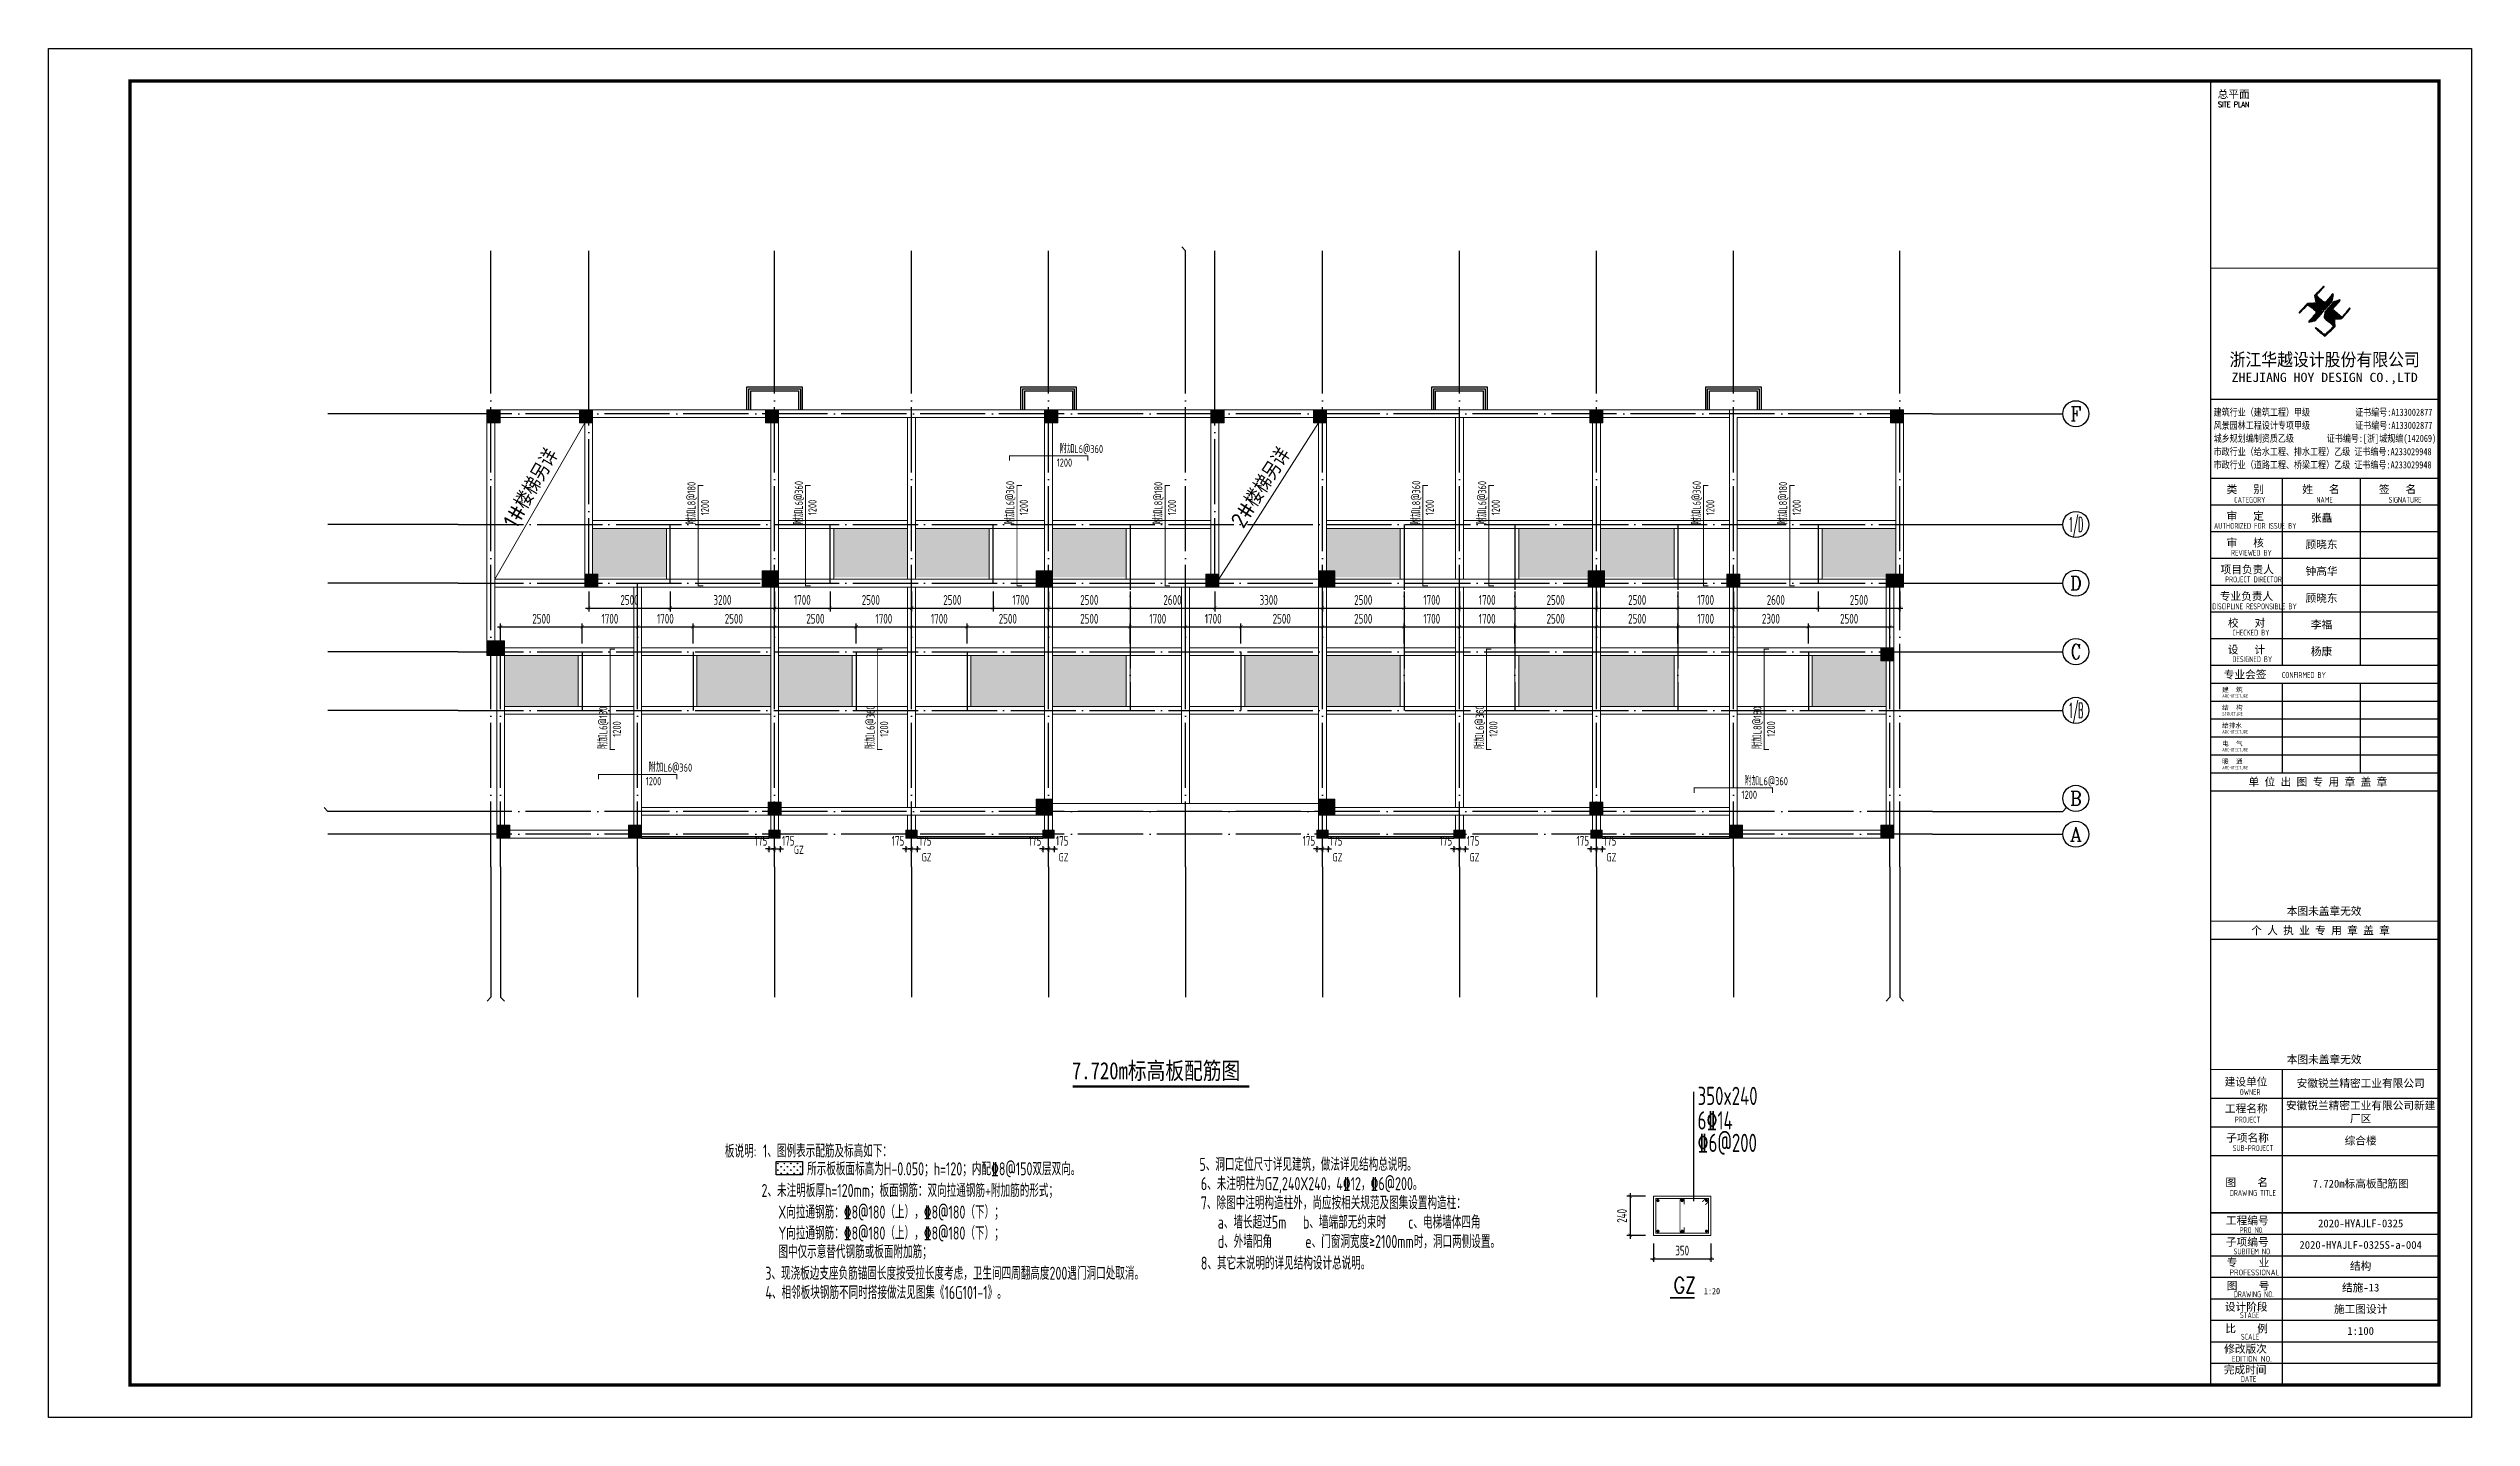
# Model space of a CAD drawing. Extents: x -638872 to -278819, y -139534 to 213996.
# Drawn here: x -443132 to -368832, y -98713 to -56713 of the extents above; entities that cross this region are included whole.
import ezdxf
from ezdxf.enums import TextEntityAlignment as Align

# ---------------------------------------------------------------- set-up
doc = ezdxf.new("R2010")
doc.units = 0
doc.header["$LTSCALE"] = 1000
doc.header["$MEASUREMENT"] = 0
doc.linetypes.add('DOTE', pattern=[2.42, 2, -0.2, 0.02, -0.2])
doc.linetypes.add('线型3', pattern=[500, 300, -200])
doc.layers.get('0').update_dxf_attribs({"linetype": 'CONTINUOUS'})
doc.layers.get('Defpoints').update_dxf_attribs({"linetype": 'CONTINUOUS'})
for name, color, linetype in [('AXIS', 171, 'CONTINUOUS'), ('AXIS_TEXT', 7, 'CONTINUOUS'), ('DIM_SYMB', 3, 'CONTINUOUS'), ('DOTE', 14, 'DOTE'), ('PUB_TEXT', 7, 'CONTINUOUS'), ('PUB_TITLE', 171, 'CONTINUOUS'), ('S_WALL', 9, 'CONTINUOUS'), ('TEXT', 7, 'CONTINUOUS'), ('TK', 4, 'CONTINUOUS'), ('室外线条', 151, 'CONTINUOUS'), ('栏杆', 144, 'CONTINUOUS'), ('轴线__尺寸数字', 4, 'CONTINUOUS')]:
    doc.layers.add(name, color=color, linetype=linetype)
for name, color, linetype, lineweight in [('COLU', 7, 'CONTINUOUS', 0), ('COLU_HATCH', 251, 'CONTINUOUS', 0), ('DIM', 3, 'CONTINUOUS', 0), ('FLOOR_UP_REIN', 13, 'CONTINUOUS', 0), ('FLOOR_UP_TEXT', 7, 'CONTINUOUS', 0), ('REIND', 1, 'CONTINUOUS', 0), ('REINL', 1, 'CONTINUOUS', 0), ('梁', 4, 'CONTINUOUS', 18), ('梁原位标注', 7, 'CONTINUOUS', 25), ('梁虚线', 134, '线型3', 18), ('零厚板', 7, 'CONTINUOUS', 18)]:
    doc.layers.add(name, color=color, linetype=linetype, lineweight=lineweight)
doc.styles.add('-宋体', font='', dxfattribs={"width": 0.8})
doc.styles.add('_HZTXT', font='txt.shx', dxfattribs={"width": 0.6, "bigfont": 'HZTXT.shx'})
doc.styles.add('_TCH_AXIS', font='COMPLEX', dxfattribs={"bigfont": 'GBCBIG'})
doc.styles.add('COMPLEX', font='COMPLEX')
doc.styles.add('FromPkpm', font='Pkpmeng', dxfattribs={"width": 0.7, "bigfont": 'hztxt'})
doc.styles.add('HT', font='simhei.ttf', dxfattribs={"width": 0.8})
doc.styles.add('ROMANS', font='romans', dxfattribs={"width": 0.65, "height": 231.275})
doc.styles.add('TSSD_Dimension', font='tssdeng.shx', dxfattribs={"width": 0.7, "bigfont": 'hztxt.shx'})
doc.styles.add('TSSD_Norm', font='tssdeng.shx', dxfattribs={"bigfont": 'hztxt.shx'})
doc.styles.add('TSSD_REIN', font='tssdeng.shx', dxfattribs={"width": 0.7, "bigfont": 'tssdchn.shx'})
doc.styles.add('YAYA', font='', dxfattribs={"width": 0.8, "height": 1})
doc.styles.add('图签宋体', font='', dxfattribs={"height": 300})
doc.styles.add('图签黑体', font='simhei.ttf', dxfattribs={"height": 550})
doc.styles.get('-宋体').set_extended_font_data('SimSun')
doc.styles.get('YAYA').set_extended_font_data('SimSun')
doc.styles.get('图签宋体').set_extended_font_data('NSimSun')
doc.dimstyles.new('TSSD_100_100', dxfattribs={"dimtxt": 300, "dimasz": 100, "dimexe": 100, "dimexo": 250, "dimgap": 100, "dimtad": 1, "dimdec": 0, "dimzin": 0, "dimdsep": 46, "dimtxsty": 'TSSD_Dimension', "dimblk": 'ARCHTICK', "dimblk1": 'ARCHTICK', "dimblk2": 'ARCHTICK', "dimcen": 0, "dimdle": 100, "dimclrt": 7, "dimadec": 0, "dimazin": 0, "dimtfac": 1, "dimtdec": 0, "dimtix": 1, "dimtmove": 2, "dimatfit": 3, "dimfxl": 0, "dimtolj": 1, "dimtzin": 0, "dimarcsym": 0})

msp = doc.modelspace()

# ---------------------------------------------------------------- texts
at = {"layer": 'DIM_SYMB', "color": 7, "style": 'HT', "width": 0.8}
msp.add_text('7.720m标高板配筋图', height=525.7384, dxfattribs=at).set_placement((-411749.03, -88334.46))
at = {"layer": 'FLOOR_UP_TEXT', "style": 'TSSD_REIN', "width": 0.7}
for s, p in [('附加L6@360', (-412132.54, -69125.96)), ('1200', (-412216.93, -69542.63)), ('附加L6@360', (-424732.54, -78898.88)), ('1200', (-424816.93, -79315.55)), ('1200', (-391216.93, -79732.75)), ('附加L6@360', (-391132.54, -79316.08))]:
    msp.add_text(s, height=250, dxfattribs=at).set_placement(p)
for s, p in [('附加L8@180', (-423289.75, -71319.35)), ('附加L6@360', (-419997.4, -71319.35)), ('附加L6@360', (-413516.35, -71319.35)), ('附加L8@180', (-408974.88, -71319.35)), ('附加L8@360', (-401067.81, -71319.35)), ('附加L6@360', (-399043.95, -71319.35)), ('附加L6@360', (-392466.04, -71319.35)), ('附加L8@180', (-389817.25, -71319.35)), ('1200', (-422873.08, -71032.93)), ('1200', (-419580.74, -71032.93)), ('1200', (-413099.69, -71032.93)), ('1200', (-408558.21, -71032.93)), ('1200', (-400651.14, -71032.93)), ('1200', (-398627.28, -71032.93)), ('1200', (-392049.38, -71032.93)), ('1200', (-389400.58, -71032.93)), ('附加L6@180', (-425995.16, -78206.58)), ('附加L6@360', (-417799.08, -78206.58)), ('附加L6@360', (-399117.41, -78206.58)), ('附加L8@180', (-390602.55, -78206.58)), ('1200', (-425578.49, -77827.55)), ('1200', (-417382.42, -77827.55)), ('1200', (-398700.75, -77827.55)), ('1200', (-390185.88, -77827.55))]:
    msp.add_text(s, height=250, rotation=90, dxfattribs=at).set_placement(p)
at = {"layer": 'PUB_TEXT', "width": 0.8}
for s, height, style, p in [('GZ', 484.764, '_HZTXT', (-393296.94, -94894.69)), ('1:20', 188.819, 'YAYA', (-392368.44, -94927.47))]:
    msp.add_text(s, height=height, dxfattribs=dict(at, style=style)).set_placement(p)
at = {"layer": 'TEXT', "style": 'TSSD_Norm'}
for s, rotation, p in [('1#楼梯另详', 60, (-428789.24, -71478.81)), ('2#楼梯另详', 57, (-406496.3, -71469.33))]:
    msp.add_text(s, height=500, rotation=rotation, dxfattribs=at).set_placement(p)
at = {"layer": 'TEXT', "style": 'TSSD_REIN', "width": 0.7}
for s, p in [('350x240', (-392562.61, -89293.1)), ('6\x8414', (-392562.61, -90045.72)), ('\x846@200', (-392562.61, -90733.72))]:
    msp.add_text(s, height=560, dxfattribs=at).set_placement(p, align=Align.BOTTOM_LEFT)
at = {"layer": '梁原位标注', "lineweight": 25, "style": 'FromPkpm', "width": 0.7}
for p in [(-420122.47, -81170.7), (-416205.95, -81399.7), (-412005.95, -81399.7), (-403605.95, -81399.7), (-399405.95, -81399.7), (-395205.95, -81399.7)]:
    msp.add_text('GZ', height=250, dxfattribs=at).set_placement(p, align=Align.TOP_CENTER)
at = {"layer": '轴线__尺寸数字', "color": 2, "style": 'TSSD_REIN', "width": 0.7}
for s, p in [('板说明:', (-422390.34, -90741.58)), ('1、图例表示配筋及标高如下：', (-421223.14, -90733.61)), ('5、洞口定位尺寸详见建筑，做法详见结构总说明。', (-407840.8, -91146.17)), ('6、未注明柱为GZ,240X240，4\x8412，\x846@200。', (-407795.9, -91737.46)), ('7、除图中注明构造柱外，尚应按相关规范及图集设置构造柱：', (-407795.9, -92324.83)), ('a、墙长超过5m   b、墙端部无约束时    c、电梯墙体四角 ', (-407278.74, -92918.97)), ('d、外墙阳角      e、门窗洞宽度≥2100mm时，洞口两侧设置。', (-407278.74, -93512.21)), ('3、现浇板边支座负筋锚固长度按受拉长度考虑，卫生间四周翻高度200遇门洞口处取消。', (-421150.44, -94486.43)), ('8、其它未说明的详见结构设计总说明。', (-407795.9, -94174.76)), ('4、相邻板块钢筋不同时搭接做法见图集《16G101-1》。', (-421148.31, -95075.98))]:
    msp.add_text(s, height=400, dxfattribs=at).set_placement(p)
at = {"layer": '轴线__尺寸数字', "color": 3, "style": 'TSSD_REIN', "width": 0.7}
for s, p in [('所示板板面标高为H-0.050；h=120；内配\x848@150双层双向。', (-419869.26, -91282.35)), ('X向拉通钢筋：\x848@180（上），\x848@180（下）；', (-420750.26, -92609.64)), ('Y向拉通钢筋：\x848@180（上），\x848@180（下）；', (-420750.26, -93252.97))]:
    msp.add_text(s, height=400, dxfattribs=at).set_placement(p)
at = {"layer": '轴线__尺寸数字', "color": 1, "style": 'TSSD_REIN', "width": 0.7}
for s, p in [('2、未注明板厚h=120mm；板面钢筋：双向拉通钢筋+附加筋的形式；', (-421267.41, -91947.25)), ('图中仅示意替代钢筋或板面附加筋；', (-420750.26, -93825.24))]:
    msp.add_text(s, height=400, dxfattribs=at).set_placement(p)

# ---------------------------------------------------------------- blocks, each defined once
blk = doc.blocks.new('_ArchTick')
at = {"color": 0, "linetype": 'ByBlock', "const_width": 0.15}
blk.add_lwpolyline([(-0.5, -0.5), (0.5, 0.5)], dxfattribs=at)
blk = doc.blocks.new('*D454')
at = {"layer": 'Defpoints', "color": 0}
for p in [(-421041, -80938), (-420866, -80938), (-420866, -81269)]:
    blk.add_point(p, dxfattribs=at)
at = {"layer": 'DIM', "color": 0, "lineweight": -2}
for p, q in [((-421041, -81269), (-421141, -81269)), ((-421041, -81188), (-421041, -81369)), ((-421041, -81269), (-420866, -81269)), ((-420866, -81188), (-420866, -81369)), ((-420866, -81269), (-420766, -81269))]:
    blk.add_line(p, q, dxfattribs=at)
at = {"layer": 'DIM', "color": 0, "lineweight": -2, "xscale": 100, "yscale": 100, "zscale": 100}
blk.add_blockref('_ArchTick', (-421041, -81269), dxfattribs=at)
at = {"layer": 'DIM', "color": 0, "lineweight": -2, "xscale": 100, "yscale": 100, "zscale": 100, "rotation": 180}
blk.add_blockref('_ArchTick', (-420866, -81269), dxfattribs=at)
at = {"layer": 'DIM', "color": 7, "insert": (-421283, -81019), "char_height": 300, "attachment_point": 5, "style": 'TSSD_Dimension'}
blk.add_mtext('\\A1;175', dxfattribs=at)
blk = doc.blocks.new('*D455')
at = {"layer": 'Defpoints', "color": 0}
for p in [(-420866, -80938), (-420691, -80938), (-420691, -81269)]:
    blk.add_point(p, dxfattribs=at)
at = {"layer": 'DIM', "color": 0, "lineweight": -2}
for p, q in [((-420866, -81269), (-420966, -81269)), ((-420866, -81188), (-420866, -81369)), ((-420866, -81269), (-420691, -81269)), ((-420691, -81188), (-420691, -81369)), ((-420691, -81269), (-420591, -81269))]:
    blk.add_line(p, q, dxfattribs=at)
at = {"layer": 'DIM', "color": 0, "lineweight": -2, "xscale": 100, "yscale": 100, "zscale": 100}
blk.add_blockref('_ArchTick', (-420866, -81269), dxfattribs=at)
at = {"layer": 'DIM', "color": 0, "lineweight": -2, "xscale": 100, "yscale": 100, "zscale": 100, "rotation": 180}
blk.add_blockref('_ArchTick', (-420691, -81269), dxfattribs=at)
at = {"layer": 'DIM', "color": 7, "insert": (-420449, -81019), "char_height": 300, "attachment_point": 5, "style": 'TSSD_Dimension'}
blk.add_mtext('\\A1;175', dxfattribs=at)
blk = doc.blocks.new('*D456')
at = {"layer": 'Defpoints', "color": 0}
for p in [(-416841, -80938), (-416666, -80938), (-416666, -81269)]:
    blk.add_point(p, dxfattribs=at)
at = {"layer": 'DIM', "color": 0, "lineweight": -2}
for p, q in [((-416841, -81269), (-416941, -81269)), ((-416841, -81188), (-416841, -81369)), ((-416841, -81269), (-416666, -81269)), ((-416666, -81188), (-416666, -81369)), ((-416666, -81269), (-416566, -81269))]:
    blk.add_line(p, q, dxfattribs=at)
at = {"layer": 'DIM', "color": 0, "lineweight": -2, "xscale": 100, "yscale": 100, "zscale": 100}
blk.add_blockref('_ArchTick', (-416841, -81269), dxfattribs=at)
at = {"layer": 'DIM', "color": 0, "lineweight": -2, "xscale": 100, "yscale": 100, "zscale": 100, "rotation": 180}
blk.add_blockref('_ArchTick', (-416666, -81269), dxfattribs=at)
at = {"layer": 'DIM', "color": 7, "insert": (-417083, -81019), "char_height": 300, "attachment_point": 5, "style": 'TSSD_Dimension'}
blk.add_mtext('\\A1;175', dxfattribs=at)
blk = doc.blocks.new('*D457')
at = {"layer": 'Defpoints', "color": 0}
for p in [(-416666, -80938), (-416491, -80938), (-416491, -81269)]:
    blk.add_point(p, dxfattribs=at)
at = {"layer": 'DIM', "color": 0, "lineweight": -2}
for p, q in [((-416666, -81269), (-416766, -81269)), ((-416666, -81188), (-416666, -81369)), ((-416666, -81269), (-416491, -81269)), ((-416491, -81188), (-416491, -81369)), ((-416491, -81269), (-416391, -81269))]:
    blk.add_line(p, q, dxfattribs=at)
at = {"layer": 'DIM', "color": 0, "lineweight": -2, "xscale": 100, "yscale": 100, "zscale": 100}
blk.add_blockref('_ArchTick', (-416666, -81269), dxfattribs=at)
at = {"layer": 'DIM', "color": 0, "lineweight": -2, "xscale": 100, "yscale": 100, "zscale": 100, "rotation": 180}
blk.add_blockref('_ArchTick', (-416491, -81269), dxfattribs=at)
at = {"layer": 'DIM', "color": 7, "insert": (-416249, -81019), "char_height": 300, "attachment_point": 5, "style": 'TSSD_Dimension'}
blk.add_mtext('\\A1;175', dxfattribs=at)
blk = doc.blocks.new('*D458')
at = {"layer": 'Defpoints', "color": 0}
for p in [(-412641, -80938), (-412466, -80938), (-412466, -81269)]:
    blk.add_point(p, dxfattribs=at)
at = {"layer": 'DIM', "color": 0, "lineweight": -2}
for p, q in [((-412641, -81269), (-412741, -81269)), ((-412641, -81188), (-412641, -81369)), ((-412641, -81269), (-412466, -81269)), ((-412466, -81188), (-412466, -81369)), ((-412466, -81269), (-412366, -81269))]:
    blk.add_line(p, q, dxfattribs=at)
at = {"layer": 'DIM', "color": 0, "lineweight": -2, "xscale": 100, "yscale": 100, "zscale": 100}
blk.add_blockref('_ArchTick', (-412641, -81269), dxfattribs=at)
at = {"layer": 'DIM', "color": 0, "lineweight": -2, "xscale": 100, "yscale": 100, "zscale": 100, "rotation": 180}
blk.add_blockref('_ArchTick', (-412466, -81269), dxfattribs=at)
at = {"layer": 'DIM', "color": 7, "insert": (-412883, -81019), "char_height": 300, "attachment_point": 5, "style": 'TSSD_Dimension'}
blk.add_mtext('\\A1;175', dxfattribs=at)
blk = doc.blocks.new('*D459')
at = {"layer": 'Defpoints', "color": 0}
for p in [(-412466, -80938), (-412291, -80938), (-412291, -81269)]:
    blk.add_point(p, dxfattribs=at)
at = {"layer": 'DIM', "color": 0, "lineweight": -2}
for p, q in [((-412466, -81269), (-412566, -81269)), ((-412466, -81188), (-412466, -81369)), ((-412466, -81269), (-412291, -81269)), ((-412291, -81188), (-412291, -81369)), ((-412291, -81269), (-412191, -81269))]:
    blk.add_line(p, q, dxfattribs=at)
at = {"layer": 'DIM', "color": 0, "lineweight": -2, "xscale": 100, "yscale": 100, "zscale": 100}
blk.add_blockref('_ArchTick', (-412466, -81269), dxfattribs=at)
at = {"layer": 'DIM', "color": 0, "lineweight": -2, "xscale": 100, "yscale": 100, "zscale": 100, "rotation": 180}
blk.add_blockref('_ArchTick', (-412291, -81269), dxfattribs=at)
at = {"layer": 'DIM', "color": 7, "insert": (-412049, -81019), "char_height": 300, "attachment_point": 5, "style": 'TSSD_Dimension'}
blk.add_mtext('\\A1;175', dxfattribs=at)
blk = doc.blocks.new('*D460')
at = {"layer": 'Defpoints', "color": 0}
for p in [(-404241, -80938), (-404066, -80938), (-404066, -81269)]:
    blk.add_point(p, dxfattribs=at)
at = {"layer": 'DIM', "color": 0, "lineweight": -2}
for p, q in [((-404241, -81269), (-404341, -81269)), ((-404241, -81188), (-404241, -81369)), ((-404241, -81269), (-404066, -81269)), ((-404066, -81188), (-404066, -81369)), ((-404066, -81269), (-403966, -81269))]:
    blk.add_line(p, q, dxfattribs=at)
at = {"layer": 'DIM', "color": 0, "lineweight": -2, "xscale": 100, "yscale": 100, "zscale": 100}
blk.add_blockref('_ArchTick', (-404241, -81269), dxfattribs=at)
at = {"layer": 'DIM', "color": 0, "lineweight": -2, "xscale": 100, "yscale": 100, "zscale": 100, "rotation": 180}
blk.add_blockref('_ArchTick', (-404066, -81269), dxfattribs=at)
at = {"layer": 'DIM', "color": 7, "insert": (-404483, -81019), "char_height": 300, "attachment_point": 5, "style": 'TSSD_Dimension'}
blk.add_mtext('\\A1;175', dxfattribs=at)
blk = doc.blocks.new('*D461')
at = {"layer": 'Defpoints', "color": 0}
for p in [(-404066, -80938), (-403891, -80938), (-403891, -81269)]:
    blk.add_point(p, dxfattribs=at)
at = {"layer": 'DIM', "color": 0, "lineweight": -2}
for p, q in [((-404066, -81269), (-404166, -81269)), ((-404066, -81188), (-404066, -81369)), ((-404066, -81269), (-403891, -81269)), ((-403891, -81188), (-403891, -81369)), ((-403891, -81269), (-403791, -81269))]:
    blk.add_line(p, q, dxfattribs=at)
at = {"layer": 'DIM', "color": 0, "lineweight": -2, "xscale": 100, "yscale": 100, "zscale": 100}
blk.add_blockref('_ArchTick', (-404066, -81269), dxfattribs=at)
at = {"layer": 'DIM', "color": 0, "lineweight": -2, "xscale": 100, "yscale": 100, "zscale": 100, "rotation": 180}
blk.add_blockref('_ArchTick', (-403891, -81269), dxfattribs=at)
at = {"layer": 'DIM', "color": 7, "insert": (-403649, -81019), "char_height": 300, "attachment_point": 5, "style": 'TSSD_Dimension'}
blk.add_mtext('\\A1;175', dxfattribs=at)
blk = doc.blocks.new('*D462')
at = {"layer": 'Defpoints', "color": 0}
for p in [(-400041, -80938), (-399866, -80938), (-399866, -81269)]:
    blk.add_point(p, dxfattribs=at)
at = {"layer": 'DIM', "color": 0, "lineweight": -2}
for p, q in [((-400041, -81269), (-400141, -81269)), ((-400041, -81188), (-400041, -81369)), ((-400041, -81269), (-399866, -81269)), ((-399866, -81188), (-399866, -81369)), ((-399866, -81269), (-399766, -81269))]:
    blk.add_line(p, q, dxfattribs=at)
at = {"layer": 'DIM', "color": 0, "lineweight": -2, "xscale": 100, "yscale": 100, "zscale": 100}
blk.add_blockref('_ArchTick', (-400041, -81269), dxfattribs=at)
at = {"layer": 'DIM', "color": 0, "lineweight": -2, "xscale": 100, "yscale": 100, "zscale": 100, "rotation": 180}
blk.add_blockref('_ArchTick', (-399866, -81269), dxfattribs=at)
at = {"layer": 'DIM', "color": 7, "insert": (-400283, -81019), "char_height": 300, "attachment_point": 5, "style": 'TSSD_Dimension'}
blk.add_mtext('\\A1;175', dxfattribs=at)
blk = doc.blocks.new('*D463')
at = {"layer": 'Defpoints', "color": 0}
for p in [(-399866, -80938), (-399691, -80938), (-399691, -81269)]:
    blk.add_point(p, dxfattribs=at)
at = {"layer": 'DIM', "color": 0, "lineweight": -2}
for p, q in [((-399866, -81269), (-399966, -81269)), ((-399866, -81188), (-399866, -81369)), ((-399866, -81269), (-399691, -81269)), ((-399691, -81188), (-399691, -81369)), ((-399691, -81269), (-399591, -81269))]:
    blk.add_line(p, q, dxfattribs=at)
at = {"layer": 'DIM', "color": 0, "lineweight": -2, "xscale": 100, "yscale": 100, "zscale": 100}
blk.add_blockref('_ArchTick', (-399866, -81269), dxfattribs=at)
at = {"layer": 'DIM', "color": 0, "lineweight": -2, "xscale": 100, "yscale": 100, "zscale": 100, "rotation": 180}
blk.add_blockref('_ArchTick', (-399691, -81269), dxfattribs=at)
at = {"layer": 'DIM', "color": 7, "insert": (-399449, -81019), "char_height": 300, "attachment_point": 5, "style": 'TSSD_Dimension'}
blk.add_mtext('\\A1;175', dxfattribs=at)
blk = doc.blocks.new('*D464')
at = {"layer": 'Defpoints', "color": 0}
for p in [(-395841, -80938), (-395666, -80938), (-395666, -81269)]:
    blk.add_point(p, dxfattribs=at)
at = {"layer": 'DIM', "color": 0, "lineweight": -2}
for p, q in [((-395841, -81269), (-395941, -81269)), ((-395841, -81188), (-395841, -81369)), ((-395841, -81269), (-395666, -81269)), ((-395666, -81188), (-395666, -81369)), ((-395666, -81269), (-395566, -81269))]:
    blk.add_line(p, q, dxfattribs=at)
at = {"layer": 'DIM', "color": 0, "lineweight": -2, "xscale": 100, "yscale": 100, "zscale": 100}
blk.add_blockref('_ArchTick', (-395841, -81269), dxfattribs=at)
at = {"layer": 'DIM', "color": 0, "lineweight": -2, "xscale": 100, "yscale": 100, "zscale": 100, "rotation": 180}
blk.add_blockref('_ArchTick', (-395666, -81269), dxfattribs=at)
at = {"layer": 'DIM', "color": 7, "insert": (-396083, -81019), "char_height": 300, "attachment_point": 5, "style": 'TSSD_Dimension'}
blk.add_mtext('\\A1;175', dxfattribs=at)
blk = doc.blocks.new('*D465')
at = {"layer": 'Defpoints', "color": 0}
for p in [(-395666, -80938), (-395491, -80938), (-395491, -81269)]:
    blk.add_point(p, dxfattribs=at)
at = {"layer": 'DIM', "color": 0, "lineweight": -2}
for p, q in [((-395666, -81269), (-395766, -81269)), ((-395666, -81188), (-395666, -81369)), ((-395666, -81269), (-395491, -81269)), ((-395491, -81188), (-395491, -81369)), ((-395491, -81269), (-395391, -81269))]:
    blk.add_line(p, q, dxfattribs=at)
at = {"layer": 'DIM', "color": 0, "lineweight": -2, "xscale": 100, "yscale": 100, "zscale": 100}
blk.add_blockref('_ArchTick', (-395666, -81269), dxfattribs=at)
at = {"layer": 'DIM', "color": 0, "lineweight": -2, "xscale": 100, "yscale": 100, "zscale": 100, "rotation": 180}
blk.add_blockref('_ArchTick', (-395491, -81269), dxfattribs=at)
at = {"layer": 'DIM', "color": 7, "insert": (-395249, -81019), "char_height": 300, "attachment_point": 5, "style": 'TSSD_Dimension'}
blk.add_mtext('\\A1;175', dxfattribs=at)
blk = doc.blocks.new('*D466')
at = {"layer": 'Defpoints', "color": 0}
for p in [(-426766, -74457), (-429266, -75218), (-426766, -75218)]:
    blk.add_point(p, dxfattribs=at)
at = {"layer": 'DIM', "color": 0, "lineweight": -2}
for p, q in [((-429366, -74457), (-426666, -74457)), ((-429266, -74968), (-429266, -74357)), ((-426766, -74968), (-426766, -74357))]:
    blk.add_line(p, q, dxfattribs=at)
at = {"layer": 'DIM', "color": 0, "lineweight": -2, "xscale": 100, "yscale": 100, "zscale": 100, "rotation": 180}
blk.add_blockref('_ArchTick', (-429266, -74457), dxfattribs=at)
at = {"layer": 'DIM', "color": 0, "lineweight": -2, "xscale": 100, "yscale": 100, "zscale": 100}
blk.add_blockref('_ArchTick', (-426766, -74457), dxfattribs=at)
at = {"layer": 'DIM', "color": 7, "insert": (-428016, -74207), "char_height": 300, "attachment_point": 5, "style": 'TSSD_Dimension'}
blk.add_mtext('\\A1;2500', dxfattribs=at)
blk = doc.blocks.new('*D467')
at = {"layer": 'Defpoints', "color": 0}
for p in [(-425066, -74457), (-426766, -75218), (-425066, -75218)]:
    blk.add_point(p, dxfattribs=at)
at = {"layer": 'DIM', "color": 0, "lineweight": -2}
for p, q in [((-426866, -74457), (-424966, -74457)), ((-426766, -74968), (-426766, -74357)), ((-425066, -74968), (-425066, -74357))]:
    blk.add_line(p, q, dxfattribs=at)
at = {"layer": 'DIM', "color": 0, "lineweight": -2, "xscale": 100, "yscale": 100, "zscale": 100, "rotation": 180}
blk.add_blockref('_ArchTick', (-426766, -74457), dxfattribs=at)
at = {"layer": 'DIM', "color": 0, "lineweight": -2, "xscale": 100, "yscale": 100, "zscale": 100}
blk.add_blockref('_ArchTick', (-425066, -74457), dxfattribs=at)
at = {"layer": 'DIM', "color": 7, "insert": (-425916, -74207), "char_height": 300, "attachment_point": 5, "style": 'TSSD_Dimension'}
blk.add_mtext('\\A1;1700', dxfattribs=at)
blk = doc.blocks.new('*D468')
at = {"layer": 'Defpoints', "color": 0}
for p in [(-423366, -74457), (-425066, -75218), (-423366, -75218)]:
    blk.add_point(p, dxfattribs=at)
at = {"layer": 'DIM', "color": 0, "lineweight": -2}
for p, q in [((-425166, -74457), (-423266, -74457)), ((-425066, -74968), (-425066, -74357)), ((-423366, -74968), (-423366, -74357))]:
    blk.add_line(p, q, dxfattribs=at)
at = {"layer": 'DIM', "color": 0, "lineweight": -2, "xscale": 100, "yscale": 100, "zscale": 100, "rotation": 180}
blk.add_blockref('_ArchTick', (-425066, -74457), dxfattribs=at)
at = {"layer": 'DIM', "color": 0, "lineweight": -2, "xscale": 100, "yscale": 100, "zscale": 100}
blk.add_blockref('_ArchTick', (-423366, -74457), dxfattribs=at)
at = {"layer": 'DIM', "color": 7, "insert": (-424216, -74207), "char_height": 300, "attachment_point": 5, "style": 'TSSD_Dimension'}
blk.add_mtext('\\A1;1700', dxfattribs=at)
blk = doc.blocks.new('*D469')
at = {"layer": 'Defpoints', "color": 0}
for p in [(-420866, -74457), (-423366, -75218), (-420866, -75218)]:
    blk.add_point(p, dxfattribs=at)
at = {"layer": 'DIM', "color": 0, "lineweight": -2}
for p, q in [((-423466, -74457), (-420766, -74457)), ((-423366, -74968), (-423366, -74357)), ((-420866, -74968), (-420866, -74357))]:
    blk.add_line(p, q, dxfattribs=at)
at = {"layer": 'DIM', "color": 0, "lineweight": -2, "xscale": 100, "yscale": 100, "zscale": 100, "rotation": 180}
blk.add_blockref('_ArchTick', (-423366, -74457), dxfattribs=at)
at = {"layer": 'DIM', "color": 0, "lineweight": -2, "xscale": 100, "yscale": 100, "zscale": 100}
blk.add_blockref('_ArchTick', (-420866, -74457), dxfattribs=at)
at = {"layer": 'DIM', "color": 7, "insert": (-422116, -74207), "char_height": 300, "attachment_point": 5, "style": 'TSSD_Dimension'}
blk.add_mtext('\\A1;2500', dxfattribs=at)
blk = doc.blocks.new('*D470')
at = {"layer": 'Defpoints', "color": 0}
for p in [(-418366, -74457), (-420866, -75218), (-418366, -75218)]:
    blk.add_point(p, dxfattribs=at)
at = {"layer": 'DIM', "color": 0, "lineweight": -2}
for p, q in [((-420966, -74457), (-418266, -74457)), ((-420866, -74968), (-420866, -74357)), ((-418366, -74968), (-418366, -74357))]:
    blk.add_line(p, q, dxfattribs=at)
at = {"layer": 'DIM', "color": 0, "lineweight": -2, "xscale": 100, "yscale": 100, "zscale": 100, "rotation": 180}
blk.add_blockref('_ArchTick', (-420866, -74457), dxfattribs=at)
at = {"layer": 'DIM', "color": 0, "lineweight": -2, "xscale": 100, "yscale": 100, "zscale": 100}
blk.add_blockref('_ArchTick', (-418366, -74457), dxfattribs=at)
at = {"layer": 'DIM', "color": 7, "insert": (-419616, -74207), "char_height": 300, "attachment_point": 5, "style": 'TSSD_Dimension'}
blk.add_mtext('\\A1;2500', dxfattribs=at)
blk = doc.blocks.new('*D471')
at = {"layer": 'Defpoints', "color": 0}
for p in [(-416666, -74457), (-418366, -75218), (-416666, -75218)]:
    blk.add_point(p, dxfattribs=at)
at = {"layer": 'DIM', "color": 0, "lineweight": -2}
for p, q in [((-418466, -74457), (-416566, -74457)), ((-418366, -74968), (-418366, -74357)), ((-416666, -74968), (-416666, -74357))]:
    blk.add_line(p, q, dxfattribs=at)
at = {"layer": 'DIM', "color": 0, "lineweight": -2, "xscale": 100, "yscale": 100, "zscale": 100, "rotation": 180}
blk.add_blockref('_ArchTick', (-418366, -74457), dxfattribs=at)
at = {"layer": 'DIM', "color": 0, "lineweight": -2, "xscale": 100, "yscale": 100, "zscale": 100}
blk.add_blockref('_ArchTick', (-416666, -74457), dxfattribs=at)
at = {"layer": 'DIM', "color": 7, "insert": (-417516, -74207), "char_height": 300, "attachment_point": 5, "style": 'TSSD_Dimension'}
blk.add_mtext('\\A1;1700', dxfattribs=at)
blk = doc.blocks.new('*D472')
at = {"layer": 'Defpoints', "color": 0}
for p in [(-414966, -74457), (-416666, -75218), (-414966, -75218)]:
    blk.add_point(p, dxfattribs=at)
at = {"layer": 'DIM', "color": 0, "lineweight": -2}
for p, q in [((-416766, -74457), (-414866, -74457)), ((-416666, -74968), (-416666, -74357)), ((-414966, -74968), (-414966, -74357))]:
    blk.add_line(p, q, dxfattribs=at)
at = {"layer": 'DIM', "color": 0, "lineweight": -2, "xscale": 100, "yscale": 100, "zscale": 100, "rotation": 180}
blk.add_blockref('_ArchTick', (-416666, -74457), dxfattribs=at)
at = {"layer": 'DIM', "color": 0, "lineweight": -2, "xscale": 100, "yscale": 100, "zscale": 100}
blk.add_blockref('_ArchTick', (-414966, -74457), dxfattribs=at)
at = {"layer": 'DIM', "color": 7, "insert": (-415816, -74207), "char_height": 300, "attachment_point": 5, "style": 'TSSD_Dimension'}
blk.add_mtext('\\A1;1700', dxfattribs=at)
blk = doc.blocks.new('*D473')
at = {"layer": 'Defpoints', "color": 0}
for p in [(-412466, -74457), (-414966, -75218), (-412466, -75218)]:
    blk.add_point(p, dxfattribs=at)
at = {"layer": 'DIM', "color": 0, "lineweight": -2}
for p, q in [((-415066, -74457), (-412366, -74457)), ((-414966, -74968), (-414966, -74357)), ((-412466, -74968), (-412466, -74357))]:
    blk.add_line(p, q, dxfattribs=at)
at = {"layer": 'DIM', "color": 0, "lineweight": -2, "xscale": 100, "yscale": 100, "zscale": 100, "rotation": 180}
blk.add_blockref('_ArchTick', (-414966, -74457), dxfattribs=at)
at = {"layer": 'DIM', "color": 0, "lineweight": -2, "xscale": 100, "yscale": 100, "zscale": 100}
blk.add_blockref('_ArchTick', (-412466, -74457), dxfattribs=at)
at = {"layer": 'DIM', "color": 7, "insert": (-413716, -74207), "char_height": 300, "attachment_point": 5, "style": 'TSSD_Dimension'}
blk.add_mtext('\\A1;2500', dxfattribs=at)
blk = doc.blocks.new('*D474')
at = {"layer": 'Defpoints', "color": 0}
for p in [(-409966, -74457), (-412466, -75218), (-409966, -75218)]:
    blk.add_point(p, dxfattribs=at)
at = {"layer": 'DIM', "color": 0, "lineweight": -2}
for p, q in [((-412566, -74457), (-409866, -74457)), ((-412466, -74968), (-412466, -74357)), ((-409966, -74968), (-409966, -74357))]:
    blk.add_line(p, q, dxfattribs=at)
at = {"layer": 'DIM', "color": 0, "lineweight": -2, "xscale": 100, "yscale": 100, "zscale": 100, "rotation": 180}
blk.add_blockref('_ArchTick', (-412466, -74457), dxfattribs=at)
at = {"layer": 'DIM', "color": 0, "lineweight": -2, "xscale": 100, "yscale": 100, "zscale": 100}
blk.add_blockref('_ArchTick', (-409966, -74457), dxfattribs=at)
at = {"layer": 'DIM', "color": 7, "insert": (-411216, -74207), "char_height": 300, "attachment_point": 5, "style": 'TSSD_Dimension'}
blk.add_mtext('\\A1;2500', dxfattribs=at)
blk = doc.blocks.new('*D475')
at = {"layer": 'Defpoints', "color": 0}
for p in [(-408266, -74457), (-409966, -75218), (-408266, -75218)]:
    blk.add_point(p, dxfattribs=at)
at = {"layer": 'DIM', "color": 0, "lineweight": -2}
for p, q in [((-410066, -74457), (-408166, -74457)), ((-409966, -74968), (-409966, -74357)), ((-408266, -74968), (-408266, -74357))]:
    blk.add_line(p, q, dxfattribs=at)
at = {"layer": 'DIM', "color": 0, "lineweight": -2, "xscale": 100, "yscale": 100, "zscale": 100, "rotation": 180}
blk.add_blockref('_ArchTick', (-409966, -74457), dxfattribs=at)
at = {"layer": 'DIM', "color": 0, "lineweight": -2, "xscale": 100, "yscale": 100, "zscale": 100}
blk.add_blockref('_ArchTick', (-408266, -74457), dxfattribs=at)
at = {"layer": 'DIM', "color": 7, "insert": (-409116, -74207), "char_height": 300, "attachment_point": 5, "style": 'TSSD_Dimension'}
blk.add_mtext('\\A1;1700', dxfattribs=at)
blk = doc.blocks.new('*D476')
at = {"layer": 'Defpoints', "color": 0}
for p in [(-406566, -74457), (-408266, -75218), (-406566, -75218)]:
    blk.add_point(p, dxfattribs=at)
at = {"layer": 'DIM', "color": 0, "lineweight": -2}
for p, q in [((-408366, -74457), (-406466, -74457)), ((-408266, -74968), (-408266, -74357)), ((-406566, -74968), (-406566, -74357))]:
    blk.add_line(p, q, dxfattribs=at)
at = {"layer": 'DIM', "color": 0, "lineweight": -2, "xscale": 100, "yscale": 100, "zscale": 100, "rotation": 180}
blk.add_blockref('_ArchTick', (-408266, -74457), dxfattribs=at)
at = {"layer": 'DIM', "color": 0, "lineweight": -2, "xscale": 100, "yscale": 100, "zscale": 100}
blk.add_blockref('_ArchTick', (-406566, -74457), dxfattribs=at)
at = {"layer": 'DIM', "color": 7, "insert": (-407416, -74207), "char_height": 300, "attachment_point": 5, "style": 'TSSD_Dimension'}
blk.add_mtext('\\A1;1700', dxfattribs=at)
blk = doc.blocks.new('*D477')
at = {"layer": 'Defpoints', "color": 0}
for p in [(-404066, -74457), (-406566, -75218), (-404066, -75218)]:
    blk.add_point(p, dxfattribs=at)
at = {"layer": 'DIM', "color": 0, "lineweight": -2}
for p, q in [((-406666, -74457), (-403966, -74457)), ((-406566, -74968), (-406566, -74357)), ((-404066, -74968), (-404066, -74357))]:
    blk.add_line(p, q, dxfattribs=at)
at = {"layer": 'DIM', "color": 0, "lineweight": -2, "xscale": 100, "yscale": 100, "zscale": 100, "rotation": 180}
blk.add_blockref('_ArchTick', (-406566, -74457), dxfattribs=at)
at = {"layer": 'DIM', "color": 0, "lineweight": -2, "xscale": 100, "yscale": 100, "zscale": 100}
blk.add_blockref('_ArchTick', (-404066, -74457), dxfattribs=at)
at = {"layer": 'DIM', "color": 7, "insert": (-405316, -74207), "char_height": 300, "attachment_point": 5, "style": 'TSSD_Dimension'}
blk.add_mtext('\\A1;2500', dxfattribs=at)
blk = doc.blocks.new('*D478')
at = {"layer": 'Defpoints', "color": 0}
for p in [(-401566, -74457), (-404066, -75218), (-401566, -75218)]:
    blk.add_point(p, dxfattribs=at)
at = {"layer": 'DIM', "color": 0, "lineweight": -2}
for p, q in [((-404166, -74457), (-401466, -74457)), ((-404066, -74968), (-404066, -74357)), ((-401566, -74968), (-401566, -74357))]:
    blk.add_line(p, q, dxfattribs=at)
at = {"layer": 'DIM', "color": 0, "lineweight": -2, "xscale": 100, "yscale": 100, "zscale": 100, "rotation": 180}
blk.add_blockref('_ArchTick', (-404066, -74457), dxfattribs=at)
at = {"layer": 'DIM', "color": 0, "lineweight": -2, "xscale": 100, "yscale": 100, "zscale": 100}
blk.add_blockref('_ArchTick', (-401566, -74457), dxfattribs=at)
at = {"layer": 'DIM', "color": 7, "insert": (-402816, -74207), "char_height": 300, "attachment_point": 5, "style": 'TSSD_Dimension'}
blk.add_mtext('\\A1;2500', dxfattribs=at)
blk = doc.blocks.new('*D479')
at = {"layer": 'Defpoints', "color": 0}
for p in [(-399866, -74457), (-401566, -75218), (-399866, -75218)]:
    blk.add_point(p, dxfattribs=at)
at = {"layer": 'DIM', "color": 0, "lineweight": -2}
for p, q in [((-401666, -74457), (-399766, -74457)), ((-401566, -74968), (-401566, -74357)), ((-399866, -74968), (-399866, -74357))]:
    blk.add_line(p, q, dxfattribs=at)
at = {"layer": 'DIM', "color": 0, "lineweight": -2, "xscale": 100, "yscale": 100, "zscale": 100, "rotation": 180}
blk.add_blockref('_ArchTick', (-401566, -74457), dxfattribs=at)
at = {"layer": 'DIM', "color": 0, "lineweight": -2, "xscale": 100, "yscale": 100, "zscale": 100}
blk.add_blockref('_ArchTick', (-399866, -74457), dxfattribs=at)
at = {"layer": 'DIM', "color": 7, "insert": (-400716, -74207), "char_height": 300, "attachment_point": 5, "style": 'TSSD_Dimension'}
blk.add_mtext('\\A1;1700', dxfattribs=at)
blk = doc.blocks.new('*D480')
at = {"layer": 'Defpoints', "color": 0}
for p in [(-398166, -74457), (-399866, -75218), (-398166, -75218)]:
    blk.add_point(p, dxfattribs=at)
at = {"layer": 'DIM', "color": 0, "lineweight": -2}
for p, q in [((-399966, -74457), (-398066, -74457)), ((-399866, -74968), (-399866, -74357)), ((-398166, -74968), (-398166, -74357))]:
    blk.add_line(p, q, dxfattribs=at)
at = {"layer": 'DIM', "color": 0, "lineweight": -2, "xscale": 100, "yscale": 100, "zscale": 100, "rotation": 180}
blk.add_blockref('_ArchTick', (-399866, -74457), dxfattribs=at)
at = {"layer": 'DIM', "color": 0, "lineweight": -2, "xscale": 100, "yscale": 100, "zscale": 100}
blk.add_blockref('_ArchTick', (-398166, -74457), dxfattribs=at)
at = {"layer": 'DIM', "color": 7, "insert": (-399016, -74207), "char_height": 300, "attachment_point": 5, "style": 'TSSD_Dimension'}
blk.add_mtext('\\A1;1700', dxfattribs=at)
blk = doc.blocks.new('*D481')
at = {"layer": 'Defpoints', "color": 0}
for p in [(-395666, -74457), (-398166, -75218), (-395666, -75218)]:
    blk.add_point(p, dxfattribs=at)
at = {"layer": 'DIM', "color": 0, "lineweight": -2}
for p, q in [((-398266, -74457), (-395566, -74457)), ((-398166, -74968), (-398166, -74357)), ((-395666, -74968), (-395666, -74357))]:
    blk.add_line(p, q, dxfattribs=at)
at = {"layer": 'DIM', "color": 0, "lineweight": -2, "xscale": 100, "yscale": 100, "zscale": 100, "rotation": 180}
blk.add_blockref('_ArchTick', (-398166, -74457), dxfattribs=at)
at = {"layer": 'DIM', "color": 0, "lineweight": -2, "xscale": 100, "yscale": 100, "zscale": 100}
blk.add_blockref('_ArchTick', (-395666, -74457), dxfattribs=at)
at = {"layer": 'DIM', "color": 7, "insert": (-396916, -74207), "char_height": 300, "attachment_point": 5, "style": 'TSSD_Dimension'}
blk.add_mtext('\\A1;2500', dxfattribs=at)
blk = doc.blocks.new('*D482')
at = {"layer": 'Defpoints', "color": 0}
for p in [(-393166, -74457), (-395666, -75218), (-393166, -75218)]:
    blk.add_point(p, dxfattribs=at)
at = {"layer": 'DIM', "color": 0, "lineweight": -2}
for p, q in [((-395766, -74457), (-393066, -74457)), ((-395666, -74968), (-395666, -74357)), ((-393166, -74968), (-393166, -74357))]:
    blk.add_line(p, q, dxfattribs=at)
at = {"layer": 'DIM', "color": 0, "lineweight": -2, "xscale": 100, "yscale": 100, "zscale": 100, "rotation": 180}
blk.add_blockref('_ArchTick', (-395666, -74457), dxfattribs=at)
at = {"layer": 'DIM', "color": 0, "lineweight": -2, "xscale": 100, "yscale": 100, "zscale": 100}
blk.add_blockref('_ArchTick', (-393166, -74457), dxfattribs=at)
at = {"layer": 'DIM', "color": 7, "insert": (-394416, -74207), "char_height": 300, "attachment_point": 5, "style": 'TSSD_Dimension'}
blk.add_mtext('\\A1;2500', dxfattribs=at)
blk = doc.blocks.new('*D483')
at = {"layer": 'Defpoints', "color": 0}
for p in [(-391466, -74457), (-393166, -75218), (-391466, -75218)]:
    blk.add_point(p, dxfattribs=at)
at = {"layer": 'DIM', "color": 0, "lineweight": -2}
for p, q in [((-393266, -74457), (-391366, -74457)), ((-393166, -74968), (-393166, -74357)), ((-391466, -74968), (-391466, -74357))]:
    blk.add_line(p, q, dxfattribs=at)
at = {"layer": 'DIM', "color": 0, "lineweight": -2, "xscale": 100, "yscale": 100, "zscale": 100, "rotation": 180}
blk.add_blockref('_ArchTick', (-393166, -74457), dxfattribs=at)
at = {"layer": 'DIM', "color": 0, "lineweight": -2, "xscale": 100, "yscale": 100, "zscale": 100}
blk.add_blockref('_ArchTick', (-391466, -74457), dxfattribs=at)
at = {"layer": 'DIM', "color": 7, "insert": (-392316, -74207), "char_height": 300, "attachment_point": 5, "style": 'TSSD_Dimension'}
blk.add_mtext('\\A1;1700', dxfattribs=at)
blk = doc.blocks.new('*D484')
at = {"layer": 'Defpoints', "color": 0}
for p in [(-389166, -74457), (-391466, -75218), (-389166, -75218)]:
    blk.add_point(p, dxfattribs=at)
at = {"layer": 'DIM', "color": 0, "lineweight": -2}
for p, q in [((-391566, -74457), (-389066, -74457)), ((-391466, -74968), (-391466, -74357)), ((-389166, -74968), (-389166, -74357))]:
    blk.add_line(p, q, dxfattribs=at)
at = {"layer": 'DIM', "color": 0, "lineweight": -2, "xscale": 100, "yscale": 100, "zscale": 100, "rotation": 180}
blk.add_blockref('_ArchTick', (-391466, -74457), dxfattribs=at)
at = {"layer": 'DIM', "color": 0, "lineweight": -2, "xscale": 100, "yscale": 100, "zscale": 100}
blk.add_blockref('_ArchTick', (-389166, -74457), dxfattribs=at)
at = {"layer": 'DIM', "color": 7, "insert": (-390316, -74207), "char_height": 300, "attachment_point": 5, "style": 'TSSD_Dimension'}
blk.add_mtext('\\A1;2300', dxfattribs=at)
blk = doc.blocks.new('*D485')
at = {"layer": 'Defpoints', "color": 0}
for p in [(-386666, -74457), (-389166, -75218), (-386666, -75218)]:
    blk.add_point(p, dxfattribs=at)
at = {"layer": 'DIM', "color": 0, "lineweight": -2}
for p, q in [((-389266, -74457), (-386566, -74457)), ((-389166, -74968), (-389166, -74357)), ((-386666, -74968), (-386666, -74357))]:
    blk.add_line(p, q, dxfattribs=at)
at = {"layer": 'DIM', "color": 0, "lineweight": -2, "xscale": 100, "yscale": 100, "zscale": 100, "rotation": 180}
blk.add_blockref('_ArchTick', (-389166, -74457), dxfattribs=at)
at = {"layer": 'DIM', "color": 0, "lineweight": -2, "xscale": 100, "yscale": 100, "zscale": 100}
blk.add_blockref('_ArchTick', (-386666, -74457), dxfattribs=at)
at = {"layer": 'DIM', "color": 7, "insert": (-387916, -74207), "char_height": 300, "attachment_point": 5, "style": 'TSSD_Dimension'}
blk.add_mtext('\\A1;2500', dxfattribs=at)
blk = doc.blocks.new('*D486')
at = {"layer": 'Defpoints', "color": 0}
for p in [(-426566, -73118), (-424066, -73118), (-424066, -73881)]:
    blk.add_point(p, dxfattribs=at)
at = {"layer": 'DIM', "color": 0, "lineweight": -2}
for p, q in [((-426566, -73368), (-426566, -73981)), ((-424066, -73368), (-424066, -73981)), ((-426666, -73881), (-423966, -73881))]:
    blk.add_line(p, q, dxfattribs=at)
at = {"layer": 'DIM', "color": 0, "lineweight": -2, "xscale": 100, "yscale": 100, "zscale": 100, "rotation": 180}
blk.add_blockref('_ArchTick', (-426566, -73881), dxfattribs=at)
at = {"layer": 'DIM', "color": 0, "lineweight": -2, "xscale": 100, "yscale": 100, "zscale": 100}
blk.add_blockref('_ArchTick', (-424066, -73881), dxfattribs=at)
at = {"layer": 'DIM', "color": 7, "insert": (-425316, -73631), "char_height": 300, "attachment_point": 5, "style": 'TSSD_Dimension'}
blk.add_mtext('\\A1;2500', dxfattribs=at)
blk = doc.blocks.new('*D487')
at = {"layer": 'Defpoints', "color": 0}
for p in [(-424066, -73118), (-420866, -73118), (-420866, -73881)]:
    blk.add_point(p, dxfattribs=at)
at = {"layer": 'DIM', "color": 0, "lineweight": -2}
for p, q in [((-424066, -73368), (-424066, -73981)), ((-420866, -73368), (-420866, -73981)), ((-424166, -73881), (-420766, -73881))]:
    blk.add_line(p, q, dxfattribs=at)
at = {"layer": 'DIM', "color": 0, "lineweight": -2, "xscale": 100, "yscale": 100, "zscale": 100, "rotation": 180}
blk.add_blockref('_ArchTick', (-424066, -73881), dxfattribs=at)
at = {"layer": 'DIM', "color": 0, "lineweight": -2, "xscale": 100, "yscale": 100, "zscale": 100}
blk.add_blockref('_ArchTick', (-420866, -73881), dxfattribs=at)
at = {"layer": 'DIM', "color": 7, "insert": (-422466, -73631), "char_height": 300, "attachment_point": 5, "style": 'TSSD_Dimension'}
blk.add_mtext('\\A1;3200', dxfattribs=at)
blk = doc.blocks.new('*D488')
at = {"layer": 'Defpoints', "color": 0}
for p in [(-420866, -73118), (-419166, -73118), (-419166, -73881)]:
    blk.add_point(p, dxfattribs=at)
at = {"layer": 'DIM', "color": 0, "lineweight": -2}
for p, q in [((-420866, -73368), (-420866, -73981)), ((-419166, -73368), (-419166, -73981)), ((-420966, -73881), (-419066, -73881))]:
    blk.add_line(p, q, dxfattribs=at)
at = {"layer": 'DIM', "color": 0, "lineweight": -2, "xscale": 100, "yscale": 100, "zscale": 100, "rotation": 180}
blk.add_blockref('_ArchTick', (-420866, -73881), dxfattribs=at)
at = {"layer": 'DIM', "color": 0, "lineweight": -2, "xscale": 100, "yscale": 100, "zscale": 100}
blk.add_blockref('_ArchTick', (-419166, -73881), dxfattribs=at)
at = {"layer": 'DIM', "color": 7, "insert": (-420016, -73631), "char_height": 300, "attachment_point": 5, "style": 'TSSD_Dimension'}
blk.add_mtext('\\A1;1700', dxfattribs=at)
blk = doc.blocks.new('*D489')
at = {"layer": 'Defpoints', "color": 0}
for p in [(-419166, -73118), (-416666, -73118), (-416666, -73881)]:
    blk.add_point(p, dxfattribs=at)
at = {"layer": 'DIM', "color": 0, "lineweight": -2}
for p, q in [((-419166, -73368), (-419166, -73981)), ((-416666, -73368), (-416666, -73981)), ((-419266, -73881), (-416566, -73881))]:
    blk.add_line(p, q, dxfattribs=at)
at = {"layer": 'DIM', "color": 0, "lineweight": -2, "xscale": 100, "yscale": 100, "zscale": 100, "rotation": 180}
blk.add_blockref('_ArchTick', (-419166, -73881), dxfattribs=at)
at = {"layer": 'DIM', "color": 0, "lineweight": -2, "xscale": 100, "yscale": 100, "zscale": 100}
blk.add_blockref('_ArchTick', (-416666, -73881), dxfattribs=at)
at = {"layer": 'DIM', "color": 7, "insert": (-417916, -73631), "char_height": 300, "attachment_point": 5, "style": 'TSSD_Dimension'}
blk.add_mtext('\\A1;2500', dxfattribs=at)
blk = doc.blocks.new('*D490')
at = {"layer": 'Defpoints', "color": 0}
for p in [(-416666, -73118), (-414166, -73118), (-414166, -73881)]:
    blk.add_point(p, dxfattribs=at)
at = {"layer": 'DIM', "color": 0, "lineweight": -2}
for p, q in [((-416666, -73368), (-416666, -73981)), ((-414166, -73368), (-414166, -73981)), ((-416766, -73881), (-414066, -73881))]:
    blk.add_line(p, q, dxfattribs=at)
at = {"layer": 'DIM', "color": 0, "lineweight": -2, "xscale": 100, "yscale": 100, "zscale": 100, "rotation": 180}
blk.add_blockref('_ArchTick', (-416666, -73881), dxfattribs=at)
at = {"layer": 'DIM', "color": 0, "lineweight": -2, "xscale": 100, "yscale": 100, "zscale": 100}
blk.add_blockref('_ArchTick', (-414166, -73881), dxfattribs=at)
at = {"layer": 'DIM', "color": 7, "insert": (-415416, -73631), "char_height": 300, "attachment_point": 5, "style": 'TSSD_Dimension'}
blk.add_mtext('\\A1;2500', dxfattribs=at)
blk = doc.blocks.new('*D491')
at = {"layer": 'Defpoints', "color": 0}
for p in [(-414166, -73118), (-412466, -73118), (-412466, -73881)]:
    blk.add_point(p, dxfattribs=at)
at = {"layer": 'DIM', "color": 0, "lineweight": -2}
for p, q in [((-414166, -73368), (-414166, -73981)), ((-412466, -73368), (-412466, -73981)), ((-414266, -73881), (-412366, -73881))]:
    blk.add_line(p, q, dxfattribs=at)
at = {"layer": 'DIM', "color": 0, "lineweight": -2, "xscale": 100, "yscale": 100, "zscale": 100, "rotation": 180}
blk.add_blockref('_ArchTick', (-414166, -73881), dxfattribs=at)
at = {"layer": 'DIM', "color": 0, "lineweight": -2, "xscale": 100, "yscale": 100, "zscale": 100}
blk.add_blockref('_ArchTick', (-412466, -73881), dxfattribs=at)
at = {"layer": 'DIM', "color": 7, "insert": (-413316, -73631), "char_height": 300, "attachment_point": 5, "style": 'TSSD_Dimension'}
blk.add_mtext('\\A1;1700', dxfattribs=at)
blk = doc.blocks.new('*D492')
at = {"layer": 'Defpoints', "color": 0}
for p in [(-412466, -73118), (-409966, -73118), (-409966, -73881)]:
    blk.add_point(p, dxfattribs=at)
at = {"layer": 'DIM', "color": 0, "lineweight": -2}
for p, q in [((-412466, -73368), (-412466, -73981)), ((-409966, -73368), (-409966, -73981)), ((-412566, -73881), (-409866, -73881))]:
    blk.add_line(p, q, dxfattribs=at)
at = {"layer": 'DIM', "color": 0, "lineweight": -2, "xscale": 100, "yscale": 100, "zscale": 100, "rotation": 180}
blk.add_blockref('_ArchTick', (-412466, -73881), dxfattribs=at)
at = {"layer": 'DIM', "color": 0, "lineweight": -2, "xscale": 100, "yscale": 100, "zscale": 100}
blk.add_blockref('_ArchTick', (-409966, -73881), dxfattribs=at)
at = {"layer": 'DIM', "color": 7, "insert": (-411216, -73631), "char_height": 300, "attachment_point": 5, "style": 'TSSD_Dimension'}
blk.add_mtext('\\A1;2500', dxfattribs=at)
blk = doc.blocks.new('*D493')
at = {"layer": 'Defpoints', "color": 0}
for p in [(-409966, -73118), (-407366, -73118), (-407366, -73881)]:
    blk.add_point(p, dxfattribs=at)
at = {"layer": 'DIM', "color": 0, "lineweight": -2}
for p, q in [((-409966, -73368), (-409966, -73981)), ((-407366, -73368), (-407366, -73981)), ((-410066, -73881), (-407266, -73881))]:
    blk.add_line(p, q, dxfattribs=at)
at = {"layer": 'DIM', "color": 0, "lineweight": -2, "xscale": 100, "yscale": 100, "zscale": 100, "rotation": 180}
blk.add_blockref('_ArchTick', (-409966, -73881), dxfattribs=at)
at = {"layer": 'DIM', "color": 0, "lineweight": -2, "xscale": 100, "yscale": 100, "zscale": 100}
blk.add_blockref('_ArchTick', (-407366, -73881), dxfattribs=at)
at = {"layer": 'DIM', "color": 7, "insert": (-408666, -73631), "char_height": 300, "attachment_point": 5, "style": 'TSSD_Dimension'}
blk.add_mtext('\\A1;2600', dxfattribs=at)
blk = doc.blocks.new('*D494')
at = {"layer": 'Defpoints', "color": 0}
for p in [(-407366, -73118), (-404066, -73118), (-404066, -73881)]:
    blk.add_point(p, dxfattribs=at)
at = {"layer": 'DIM', "color": 0, "lineweight": -2}
for p, q in [((-407366, -73368), (-407366, -73981)), ((-404066, -73368), (-404066, -73981)), ((-407466, -73881), (-403966, -73881))]:
    blk.add_line(p, q, dxfattribs=at)
at = {"layer": 'DIM', "color": 0, "lineweight": -2, "xscale": 100, "yscale": 100, "zscale": 100, "rotation": 180}
blk.add_blockref('_ArchTick', (-407366, -73881), dxfattribs=at)
at = {"layer": 'DIM', "color": 0, "lineweight": -2, "xscale": 100, "yscale": 100, "zscale": 100}
blk.add_blockref('_ArchTick', (-404066, -73881), dxfattribs=at)
at = {"layer": 'DIM', "color": 7, "insert": (-405716, -73631), "char_height": 300, "attachment_point": 5, "style": 'TSSD_Dimension'}
blk.add_mtext('\\A1;3300', dxfattribs=at)
blk = doc.blocks.new('*D495')
at = {"layer": 'Defpoints', "color": 0}
for p in [(-404066, -73118), (-401566, -73118), (-401566, -73881)]:
    blk.add_point(p, dxfattribs=at)
at = {"layer": 'DIM', "color": 0, "lineweight": -2}
for p, q in [((-404066, -73368), (-404066, -73981)), ((-401566, -73368), (-401566, -73981)), ((-404166, -73881), (-401466, -73881))]:
    blk.add_line(p, q, dxfattribs=at)
at = {"layer": 'DIM', "color": 0, "lineweight": -2, "xscale": 100, "yscale": 100, "zscale": 100, "rotation": 180}
blk.add_blockref('_ArchTick', (-404066, -73881), dxfattribs=at)
at = {"layer": 'DIM', "color": 0, "lineweight": -2, "xscale": 100, "yscale": 100, "zscale": 100}
blk.add_blockref('_ArchTick', (-401566, -73881), dxfattribs=at)
at = {"layer": 'DIM', "color": 7, "insert": (-402816, -73631), "char_height": 300, "attachment_point": 5, "style": 'TSSD_Dimension'}
blk.add_mtext('\\A1;2500', dxfattribs=at)
blk = doc.blocks.new('*D496')
at = {"layer": 'Defpoints', "color": 0}
for p in [(-401566, -73118), (-399866, -73118), (-399866, -73881)]:
    blk.add_point(p, dxfattribs=at)
at = {"layer": 'DIM', "color": 0, "lineweight": -2}
for p, q in [((-401566, -73368), (-401566, -73981)), ((-399866, -73368), (-399866, -73981)), ((-401666, -73881), (-399766, -73881))]:
    blk.add_line(p, q, dxfattribs=at)
at = {"layer": 'DIM', "color": 0, "lineweight": -2, "xscale": 100, "yscale": 100, "zscale": 100, "rotation": 180}
blk.add_blockref('_ArchTick', (-401566, -73881), dxfattribs=at)
at = {"layer": 'DIM', "color": 0, "lineweight": -2, "xscale": 100, "yscale": 100, "zscale": 100}
blk.add_blockref('_ArchTick', (-399866, -73881), dxfattribs=at)
at = {"layer": 'DIM', "color": 7, "insert": (-400716, -73631), "char_height": 300, "attachment_point": 5, "style": 'TSSD_Dimension'}
blk.add_mtext('\\A1;1700', dxfattribs=at)
blk = doc.blocks.new('*D497')
at = {"layer": 'Defpoints', "color": 0}
for p in [(-399866, -73118), (-398166, -73118), (-398166, -73881)]:
    blk.add_point(p, dxfattribs=at)
at = {"layer": 'DIM', "color": 0, "lineweight": -2}
for p, q in [((-399866, -73368), (-399866, -73981)), ((-398166, -73368), (-398166, -73981)), ((-399966, -73881), (-398066, -73881))]:
    blk.add_line(p, q, dxfattribs=at)
at = {"layer": 'DIM', "color": 0, "lineweight": -2, "xscale": 100, "yscale": 100, "zscale": 100, "rotation": 180}
blk.add_blockref('_ArchTick', (-399866, -73881), dxfattribs=at)
at = {"layer": 'DIM', "color": 0, "lineweight": -2, "xscale": 100, "yscale": 100, "zscale": 100}
blk.add_blockref('_ArchTick', (-398166, -73881), dxfattribs=at)
at = {"layer": 'DIM', "color": 7, "insert": (-399016, -73631), "char_height": 300, "attachment_point": 5, "style": 'TSSD_Dimension'}
blk.add_mtext('\\A1;1700', dxfattribs=at)
blk = doc.blocks.new('*D498')
at = {"layer": 'Defpoints', "color": 0}
for p in [(-398166, -73118), (-395666, -73118), (-395666, -73881)]:
    blk.add_point(p, dxfattribs=at)
at = {"layer": 'DIM', "color": 0, "lineweight": -2}
for p, q in [((-398166, -73368), (-398166, -73981)), ((-395666, -73368), (-395666, -73981)), ((-398266, -73881), (-395566, -73881))]:
    blk.add_line(p, q, dxfattribs=at)
at = {"layer": 'DIM', "color": 0, "lineweight": -2, "xscale": 100, "yscale": 100, "zscale": 100, "rotation": 180}
blk.add_blockref('_ArchTick', (-398166, -73881), dxfattribs=at)
at = {"layer": 'DIM', "color": 0, "lineweight": -2, "xscale": 100, "yscale": 100, "zscale": 100}
blk.add_blockref('_ArchTick', (-395666, -73881), dxfattribs=at)
at = {"layer": 'DIM', "color": 7, "insert": (-396916, -73631), "char_height": 300, "attachment_point": 5, "style": 'TSSD_Dimension'}
blk.add_mtext('\\A1;2500', dxfattribs=at)
blk = doc.blocks.new('*D499')
at = {"layer": 'Defpoints', "color": 0}
for p in [(-395666, -73118), (-393166, -73118), (-393166, -73881)]:
    blk.add_point(p, dxfattribs=at)
at = {"layer": 'DIM', "color": 0, "lineweight": -2}
for p, q in [((-395666, -73368), (-395666, -73981)), ((-393166, -73368), (-393166, -73981)), ((-395766, -73881), (-393066, -73881))]:
    blk.add_line(p, q, dxfattribs=at)
at = {"layer": 'DIM', "color": 0, "lineweight": -2, "xscale": 100, "yscale": 100, "zscale": 100, "rotation": 180}
blk.add_blockref('_ArchTick', (-395666, -73881), dxfattribs=at)
at = {"layer": 'DIM', "color": 0, "lineweight": -2, "xscale": 100, "yscale": 100, "zscale": 100}
blk.add_blockref('_ArchTick', (-393166, -73881), dxfattribs=at)
at = {"layer": 'DIM', "color": 7, "insert": (-394416, -73631), "char_height": 300, "attachment_point": 5, "style": 'TSSD_Dimension'}
blk.add_mtext('\\A1;2500', dxfattribs=at)
blk = doc.blocks.new('*D500')
at = {"layer": 'Defpoints', "color": 0}
for p in [(-393166, -73118), (-391466, -73118), (-391466, -73881)]:
    blk.add_point(p, dxfattribs=at)
at = {"layer": 'DIM', "color": 0, "lineweight": -2}
for p, q in [((-393166, -73368), (-393166, -73981)), ((-391466, -73368), (-391466, -73981)), ((-393266, -73881), (-391366, -73881))]:
    blk.add_line(p, q, dxfattribs=at)
at = {"layer": 'DIM', "color": 0, "lineweight": -2, "xscale": 100, "yscale": 100, "zscale": 100, "rotation": 180}
blk.add_blockref('_ArchTick', (-393166, -73881), dxfattribs=at)
at = {"layer": 'DIM', "color": 0, "lineweight": -2, "xscale": 100, "yscale": 100, "zscale": 100}
blk.add_blockref('_ArchTick', (-391466, -73881), dxfattribs=at)
at = {"layer": 'DIM', "color": 7, "insert": (-392316, -73631), "char_height": 300, "attachment_point": 5, "style": 'TSSD_Dimension'}
blk.add_mtext('\\A1;1700', dxfattribs=at)
blk = doc.blocks.new('*D501')
at = {"layer": 'Defpoints', "color": 0}
for p in [(-391466, -73118), (-388866, -73118), (-388866, -73881)]:
    blk.add_point(p, dxfattribs=at)
at = {"layer": 'DIM', "color": 0, "lineweight": -2}
for p, q in [((-391466, -73368), (-391466, -73981)), ((-388866, -73368), (-388866, -73981)), ((-391566, -73881), (-388766, -73881))]:
    blk.add_line(p, q, dxfattribs=at)
at = {"layer": 'DIM', "color": 0, "lineweight": -2, "xscale": 100, "yscale": 100, "zscale": 100, "rotation": 180}
blk.add_blockref('_ArchTick', (-391466, -73881), dxfattribs=at)
at = {"layer": 'DIM', "color": 0, "lineweight": -2, "xscale": 100, "yscale": 100, "zscale": 100}
blk.add_blockref('_ArchTick', (-388866, -73881), dxfattribs=at)
at = {"layer": 'DIM', "color": 7, "insert": (-390166, -73631), "char_height": 300, "attachment_point": 5, "style": 'TSSD_Dimension'}
blk.add_mtext('\\A1;2600', dxfattribs=at)
blk = doc.blocks.new('*D502')
at = {"layer": 'Defpoints', "color": 0}
for p in [(-388866, -73118), (-386366, -73118), (-386366, -73881)]:
    blk.add_point(p, dxfattribs=at)
at = {"layer": 'DIM', "color": 0, "lineweight": -2}
for p, q in [((-388866, -73368), (-388866, -73981)), ((-386366, -73368), (-386366, -73981)), ((-388966, -73881), (-386266, -73881))]:
    blk.add_line(p, q, dxfattribs=at)
at = {"layer": 'DIM', "color": 0, "lineweight": -2, "xscale": 100, "yscale": 100, "zscale": 100, "rotation": 180}
blk.add_blockref('_ArchTick', (-388866, -73881), dxfattribs=at)
at = {"layer": 'DIM', "color": 0, "lineweight": -2, "xscale": 100, "yscale": 100, "zscale": 100}
blk.add_blockref('_ArchTick', (-386366, -73881), dxfattribs=at)
at = {"layer": 'DIM', "color": 7, "insert": (-387616, -73631), "char_height": 300, "attachment_point": 5, "style": 'TSSD_Dimension'}
blk.add_mtext('\\A1;2500', dxfattribs=at)
blk = doc.blocks.new('*D503')
at = {"layer": 'Defpoints', "color": 0}
for p in [(-393911, -91925), (-394633, -93125), (-393911, -93125)]:
    blk.add_point(p, dxfattribs=at)
at = {"layer": 'DIM', "color": 0, "lineweight": -2}
for p, q in [((-394161, -91925), (-394733, -91925)), ((-394633, -91825), (-394633, -93225)), ((-394161, -93125), (-394733, -93125))]:
    blk.add_line(p, q, dxfattribs=at)
at = {"layer": 'DIM', "color": 0, "lineweight": -2, "xscale": 100, "yscale": 100, "zscale": 100}
for p, rotation in [((-394633, -91925), 90), ((-394633, -93125), 270)]:
    blk.add_blockref('_ArchTick', p, dxfattribs=dict(at, rotation=rotation))
at = {"layer": 'DIM', "color": 7, "insert": (-394883, -92525), "char_height": 300, "attachment_point": 5, "rotation": 90, "style": 'TSSD_Dimension'}
blk.add_mtext('\\A1;240', dxfattribs=at)
blk = doc.blocks.new('*D504')
at = {"layer": 'Defpoints', "color": 0}
for p in [(-393911, -93125), (-392161, -93125), (-392161, -93839)]:
    blk.add_point(p, dxfattribs=at)
at = {"layer": 'DIM', "color": 0, "lineweight": -2}
for p, q in [((-393911, -93375), (-393911, -93939)), ((-392161, -93375), (-392161, -93939)), ((-394011, -93839), (-392061, -93839))]:
    blk.add_line(p, q, dxfattribs=at)
at = {"layer": 'DIM', "color": 0, "lineweight": -2, "xscale": 100, "yscale": 100, "zscale": 100, "rotation": 180}
blk.add_blockref('_ArchTick', (-393911, -93839), dxfattribs=at)
at = {"layer": 'DIM', "color": 0, "lineweight": -2, "xscale": 100, "yscale": 100, "zscale": 100}
blk.add_blockref('_ArchTick', (-392161, -93839), dxfattribs=at)
at = {"layer": 'DIM', "color": 7, "insert": (-393036, -93589), "char_height": 300, "attachment_point": 5, "style": 'TSSD_Dimension'}
blk.add_mtext('\\A1;350', dxfattribs=at)
blk = doc.blocks.new('A$C053D6479')
at = {"layer": 'PUB_TITLE'}
h = blk.add_hatch(color=256, dxfattribs=at)
h.dxf.hatch_style = 1
edge = h.paths.add_edge_path()
edge.add_spline(control_points=[(1026, 827), (1105, 920), (1188, 1008), (1266, 1102)], knot_values=[13, 13, 13, 13, 14, 14, 14, 14], degree=3, periodic=0)
edge.add_spline(control_points=[(1266, 1102), (1258, 1111), (1249, 1119), (1239, 1116)], knot_values=[12, 12, 12, 12, 13, 13, 13, 13], degree=3, periodic=0)
edge.add_spline(control_points=[(1239, 1116), (1210, 1107), (1179, 1092), (1144, 1077)], knot_values=[11, 11, 11, 11, 12, 12, 12, 12], degree=3, periodic=0)
edge.add_spline(control_points=[(1144, 1077), (1109, 1063), (1069, 1053), (1047, 1038)], knot_values=[10, 10, 10, 10, 11, 11, 11, 11], degree=3, periodic=0)
edge.add_spline(control_points=[(1047, 1038), (1028, 1026), (1007, 992), (991, 972)], knot_values=[9, 9, 9, 9, 10, 10, 10, 10], degree=3, periodic=0)
edge.add_spline(control_points=[(991, 972), (942, 913), (899, 868), (849, 810)], knot_values=[8, 8, 8, 8, 9, 9, 9, 9], degree=3, periodic=0)
edge.add_spline(control_points=[(849, 810), (842, 801), (822, 776), (822, 775)], knot_values=[7, 7, 7, 7, 8, 8, 8, 8], degree=3, periodic=0)
edge.add_spline(control_points=[(822, 775), (823, 771), (848, 752), (859, 744)], knot_values=[6, 6, 6, 6, 7, 7, 7, 7], degree=3, periodic=0)
edge.add_spline(control_points=[(859, 744), (949, 670), (1035, 592), (1122, 521)], knot_values=[5, 5, 5, 5, 6, 6, 6, 6], degree=3, periodic=0)
edge.add_spline(control_points=[(1122, 521), (1153, 527), (1185, 530), (1217, 533)], knot_values=[4, 4, 4, 4, 5, 5, 5, 5], degree=3, periodic=0)
edge.add_spline(control_points=[(1217, 533), (1246, 535), (1293, 532), (1316, 542)], knot_values=[3, 3, 3, 3, 4, 4, 4, 4], degree=3, periodic=0)
edge.add_spline(control_points=[(1316, 542), (1327, 547), (1338, 565), (1349, 579)], knot_values=[2, 2, 2, 2, 3, 3, 3, 3], degree=3, periodic=0)
edge.add_spline(control_points=[(1349, 579), (1423, 670), (1507, 759), (1572, 848)], knot_values=[1, 1, 1, 1, 2, 2, 2, 2], degree=3, periodic=0)
edge.add_spline(control_points=[(1572, 848), (1564, 852), (1561, 861), (1551, 862)], knot_values=[0, 0, 0, 0, 1, 1, 1, 1], degree=3, periodic=0)
edge.add_spline(control_points=[(1551, 862), (1469, 769), (1393, 671), (1310, 579)], knot_values=[15, 15, 15, 15, 16, 16, 16, 16], degree=3, periodic=0)
edge.add_spline(control_points=[(1310, 579), (1216, 662), (1118, 742), (1026, 827)], knot_values=[14, 14, 14, 14, 15, 15, 15, 15], degree=3, periodic=0)
at = {"layer": 'TK'}
h = blk.add_hatch(color=256, dxfattribs=at)
h.dxf.hatch_style = 2
edge = h.paths.add_edge_path()
edge.add_spline(control_points=[(906, 946), (906, 946), (906, 946), (866, 899), (814, 839), (806, 829), (789, 806), (787, 806), (777, 804), (728, 856), (719, 864), (651, 922), (580, 978), (514, 1036), (509, 1106), (488, 1176), (479, 1247), (570, 1343), (663, 1436), (758, 1526), (764, 1523), (768, 1518), (774, 1515), (693, 1422), (599, 1343), (520, 1249), (607, 1171), (698, 1096), (789, 1021), (874, 1109), (950, 1206), (1031, 1298), (1066, 1286), (1054, 1262), (1045, 1224), (1036, 1188), (1031, 1158), (1024, 1121), (1020, 1104), (1017, 1085), (1012, 1071), (1004, 1052), (976, 1026), (956, 1003), (906, 946)], knot_values=[-1, 0, 0, 0, 0, 0.0001, 1, 1, 1, 2, 2, 2, 3, 3, 3, 4, 4, 4, 5, 5, 5, 6, 6, 6, 7, 7, 7, 8, 8, 8, 9, 9, 9, 10, 10, 10, 11, 11, 11, 12, 12, 12, 13, 13, 13, 14, 14, 14, 14], degree=3, periodic=0)
h = blk.add_hatch(color=256, dxfattribs=at)
h.dxf.hatch_style = 2
edge = h.paths.add_edge_path()
edge.add_spline(control_points=[(291, 452), (291, 452), (291, 452), (313, 470), (322, 480), (400, 566), (477, 652), (553, 736), (460, 815), (366, 894), (270, 970), (183, 883), (101, 791), (16, 703), (-18, 714), (9, 735), (28, 755), (103, 838), (192, 930), (266, 1005), (319, 1009), (387, 1005), (442, 1007), (456, 1008), (472, 1011), (485, 1007), (507, 1000), (534, 967), (555, 949), (624, 891), (699, 833), (760, 773), (689, 691), (614, 604), (539, 517), (529, 505), (516, 487), (506, 482), (492, 475), (469, 472), (452, 467), (416, 456), (383, 448), (342, 438), (323, 433), (297, 422), (293, 440), (291, 452)], knot_values=[-1, 0, 0, 0, 0, 0.0001, 1, 1, 1, 2, 2, 2, 3, 3, 3, 4, 4, 4, 5, 5, 5, 6, 6, 6, 7, 7, 7, 8, 8, 8, 9, 9, 9, 10, 10, 10, 11, 11, 11, 12, 12, 12, 13, 13, 13, 14, 14, 14, 15, 15, 15, 15], degree=3, periodic=0)
h = blk.add_hatch(color=256, dxfattribs=at)
h.dxf.hatch_style = 2
edge = h.paths.add_edge_path()
edge.add_spline(control_points=[(662, 103), (662, 103), (662, 103), (616, 143), (568, 186), (545, 207), (518, 224), (499, 250), (501, 259), (511, 261), (516, 267), (609, 192), (696, 111), (785, 33), (883, 118), (977, 208), (1070, 298), (992, 373), (892, 456), (803, 534), (791, 544), (768, 561), (766, 569), (761, 588), (776, 634), (780, 655), (785, 690), (788, 721), (795, 746), (897, 661), (998, 576), (1097, 490), (1100, 425), (1106, 361), (1107, 294), (1018, 207), (925, 121), (830, 33), (818, 21), (800, 0), (787, 0), (768, -1), (725, 49), (712, 60), (662, 103)], knot_values=[-1, 0, 0, 0, 0, 0.0001, 1, 1, 1, 2, 2, 2, 3, 3, 3, 4, 4, 4, 5, 5, 5, 6, 6, 6, 7, 7, 7, 8, 8, 8, 9, 9, 9, 10, 10, 10, 11, 11, 11, 12, 12, 12, 13, 13, 13, 14, 14, 14, 14], degree=3, periodic=0)
for points, knots in [([(1031, 1298), (1066, 1286), (1054, 1262), (1045, 1224), (1036, 1188), (1031, 1158), (1024, 1121), (1020, 1104), (1017, 1085), (1012, 1071), (1004, 1052), (976, 1026), (956, 1003), (906, 946), (866, 899), (814, 839), (806, 829), (789, 806), (787, 806), (777, 804), (728, 856), (719, 864), (651, 922), (580, 978), (514, 1036), (509, 1106), (488, 1176), (479, 1247), (570, 1343), (663, 1436), (758, 1526), (764, 1523), (768, 1518), (774, 1515), (693, 1422), (599, 1343), (520, 1249), (607, 1171), (698, 1096), (789, 1021), (874, 1109), (950, 1206), (1031, 1298)], [0, 0, 0, 0, 1, 1, 1, 2, 2, 2, 3, 3, 3, 4, 4, 4, 5, 5, 5, 6, 6, 6, 7, 7, 7, 8, 8, 8, 9, 9, 9, 10, 10, 10, 11, 11, 11, 12, 12, 12, 13, 13, 13, 14, 14, 14, 14]), ([(555, 949), (624, 891), (699, 833), (760, 773), (689, 691), (614, 604), (539, 517), (529, 505), (516, 487), (506, 482), (492, 475), (469, 472), (452, 467), (416, 456), (383, 448), (342, 438), (323, 433), (297, 422), (293, 440), (291, 452), (313, 470), (322, 480), (400, 566), (477, 652), (553, 736), (460, 815), (366, 894), (270, 970), (183, 883), (101, 791), (16, 703), (-18, 714), (9, 735), (28, 755), (103, 838), (192, 930), (266, 1005), (319, 1009), (387, 1005), (442, 1007), (456, 1008), (472, 1011), (485, 1007), (507, 1000), (534, 967), (555, 949)], [0, 0, 0, 0, 1, 1, 1, 2, 2, 2, 3, 3, 3, 4, 4, 4, 5, 5, 5, 6, 6, 6, 7, 7, 7, 8, 8, 8, 9, 9, 9, 10, 10, 10, 11, 11, 11, 12, 12, 12, 13, 13, 13, 14, 14, 14, 15, 15, 15, 15]), ([(1097, 490), (1100, 425), (1106, 361), (1107, 294), (1018, 207), (925, 121), (830, 33), (818, 21), (800, 0), (787, 0), (768, -1), (725, 49), (712, 60), (662, 103), (616, 143), (568, 186), (545, 207), (518, 224), (499, 250), (501, 259), (511, 261), (516, 267), (609, 192), (696, 111), (785, 33), (883, 118), (977, 208), (1070, 298), (992, 373), (892, 456), (803, 534), (791, 544), (768, 561), (766, 569), (761, 588), (776, 634), (780, 655), (785, 690), (788, 721), (795, 746), (897, 661), (998, 576), (1097, 490)], [0, 0, 0, 0, 1, 1, 1, 2, 2, 2, 3, 3, 3, 4, 4, 4, 5, 5, 5, 6, 6, 6, 7, 7, 7, 8, 8, 8, 9, 9, 9, 10, 10, 10, 11, 11, 11, 12, 12, 12, 13, 13, 13, 14, 14, 14, 14]), ([(1551, 862), (1561, 861), (1564, 852), (1572, 848), (1507, 759), (1423, 670), (1349, 579), (1338, 565), (1327, 547), (1316, 542), (1293, 532), (1246, 535), (1217, 533), (1185, 530), (1153, 527), (1122, 521), (1035, 592), (949, 670), (859, 744), (848, 752), (823, 771), (822, 775), (822, 776), (842, 801), (849, 810), (899, 868), (942, 913), (991, 972), (1007, 992), (1028, 1026), (1047, 1038), (1069, 1053), (1109, 1063), (1144, 1077), (1179, 1092), (1210, 1107), (1239, 1116), (1249, 1119), (1258, 1111), (1266, 1102), (1188, 1008), (1105, 920), (1026, 827), (1118, 742), (1216, 662), (1310, 579), (1393, 671), (1469, 769), (1551, 862)], [0, 0, 0, 0, 1, 1, 1, 2, 2, 2, 3, 3, 3, 4, 4, 4, 5, 5, 5, 6, 6, 6, 7, 7, 7, 8, 8, 8, 9, 9, 9, 10, 10, 10, 11, 11, 11, 12, 12, 12, 13, 13, 13, 14, 14, 14, 15, 15, 15, 16, 16, 16, 16])]:
    blk.add_open_spline(points, degree=3, knots=knots, dxfattribs=at)
blk = doc.blocks.new('GeYuanFrame_00447606', base_point=(18.76, 4.34))
at = {"layer": 'PUB_TITLE'}
for points in [[(703.76, 235.14), (703.76, 292.54)], [(727.76, 235.14), (727.76, 292.54)], [(703.76, 202.14), (703.76, 229.64)], [(727.76, 202.14), (727.76, 229.64)], [(703.76, 14.34), (703.76, 111.14)]]:
    blk.add_lwpolyline(points, dxfattribs=at)
at = {"layer": 'TK'}
for p, q in [((43.76, 414.34), (751.76, 414.34)), ((681.76, 316.74), (751.76, 316.74)), ((681.76, 284.34), (751.76, 284.34)), ((681.76, 276.14), (751.76, 276.14)), ((681.76, 267.94), (751.76, 267.94)), ((681.76, 259.74), (751.76, 259.74)), ((681.76, 251.54), (751.76, 251.54)), ((681.76, 243.34), (751.76, 243.34)), ((681.76, 235.14), (751.76, 235.14)), ((681.76, 235.14), (751.76, 235.14)), ((681.76, 102.34), (751.76, 102.34)), ((681.76, 93.54), (751.76, 93.54)), ((681.76, 84.74), (703.76, 84.74)), ((681.76, 84.74), (751.76, 84.74)), ((681.76, 67.18), (751.76, 67.18)), ((681.76, 67.14), (751.76, 67.14)), ((681.76, 60.58), (751.76, 60.58)), ((681.76, 53.98), (751.76, 53.98)), ((681.76, 47.38), (751.76, 47.38)), ((681.76, 40.78), (751.76, 40.78)), ((681.76, 34.18), (751.76, 34.18)), ((681.76, 27.58), (751.76, 27.58)), ((681.76, 20.98), (751.76, 20.98)), ((681.76, 14.34), (751.76, 14.34))]:
    blk.add_line(p, q, dxfattribs=at)
for points in [[(18.76, 424.34), (761.76, 424.34), (761.76, 4.34), (18.76, 4.34), (18.76, 424.34)], [(681.76, 292.54), (751.76, 292.54)], [(681.76, 235.14), (751.76, 235.14)], [(681.76, 229.64), (751.76, 229.64)], [(681.76, 224.14), (751.76, 224.14)], [(681.76, 218.64), (751.76, 218.64)], [(681.76, 213.14), (751.76, 213.14)], [(681.76, 207.64), (751.76, 207.64)], [(681.76, 202.14), (751.76, 202.14)], [(681.76, 196.64), (751.76, 196.64)], [(681.76, 151.14), (751.76, 151.14)]]:
    blk.add_lwpolyline(points, dxfattribs=at)
at = {"layer": 'TK', "const_width": 1}
blk.add_lwpolyline([(751.76, 414.34), (43.76, 414.34), (43.76, 14.34), (751.76, 14.34)], close=True, dxfattribs=at)
at = {"layer": 'TK'}
for points, const_width in [([(681.76, 414.34), (681.76, 14.34)], 0.4), ([(681.76, 356.95), (751.76, 356.95)], 0.35), ([(681.76, 292.54), (751.76, 292.54)], 0.35), ([(681.76, 292.54), (751.76, 292.54)], 0.35), ([(681.76, 235.14), (751.76, 235.14)], 0.35), ([(681.76, 202.14), (751.76, 202.14)], 0.35), ([(681.76, 156.64), (751.76, 156.64)], 0.35), ([(681.76, 111.14), (751.76, 111.14)], 0.35), ([(681.76, 67.18), (751.76, 67.18)], 0.35)]:
    blk.add_lwpolyline(points, dxfattribs=dict(at, const_width=const_width))
at = {"layer": 'PUB_TITLE', "xscale": 0.01000000000021828, "yscale": 0.01000000000021828, "zscale": 0.01}
blk.add_blockref('A$C053D6479', (708.86, 336.08), dxfattribs=at)
at = {"layer": 'TK', "style": '图签宋体'}
for s, height, p in [('总平面', 2.4, (683.9, 409.1)), ('类   别', 2.4, (686.65, 287.9)), ('姓   名', 2.4, (709.87, 287.9)), ('签   名', 2.4, (733.35, 287.9)), ('审   定', 2.4, (686.65, 279.7)), ('审   核', 2.4, (686.65, 271.5)), ('项目负责人', 2.4, (684.8, 263.3)), ('专业负责人', 2.4, (684.56, 255.1)), ('校   对', 2.4, (687.06, 246.9)), ('设   计', 2.4, (687.03, 238.7)), ('专业会签', 2.4, (685.79, 231.05)), ('结  构', 1.44, (685.28, 221.42)), ('建  筑', 1.44, (685.28, 226.92)), ('给排水', 1.44, (685.28, 215.92)), ('电  气', 1.44, (685.28, 210.42)), ('暖  通', 1.44, (685.28, 204.92)), ('单 位 出 图 专 用 章 盖 章', 2.4, (693.39, 198.16)), ('本图未盖章无效', 2.4, (705.1, 158.51)), ('个 人 执 业 专 用 章 盖 章', 2.4, (694.19, 152.58)), ('本图未盖章无效', 2.4, (705.1, 113.01)), ('建设单位', 2.4, (686.06, 106.14)), ('工程名称', 2.4, (686.14, 97.93)), ('子项名称', 2.4, (686.52, 88.95)), ('图    名', 2.4, (686.3, 75.3)), ('子项编号', 2.4, (686.44, 57)), ('工程编号', 2.4, (686.44, 63.58)), ('专    业', 2.4, (686.68, 50.69)), ('图    号', 2.4, (686.69, 43.58)), ('设计阶段', 2.4, (686.12, 37.12)), ('比    例', 2.4, (686.26, 30.44)), ('修改版次', 2.4, (685.91, 24.22)), ('完成时间', 2.4, (685.79, 17.83))]:
    blk.add_text(s, height=height, dxfattribs=at).set_placement(p)
at = {"layer": 'TK'}
for s, height, style, width, p in [('SITE PLAN', 1.697, 'ROMANS', 0.76, (684.02, 406.31)), ('建筑行业（建筑工程）甲级           证书编号:A133002877', 2.2, '-宋体', 0.8, (682.67, 311.64)), ('风景园林工程设计专项甲级           证书编号:A133002877', 2.2, '-宋体', 0.8, (682.67, 307.62)), ('城乡规划编制资质乙级        证书编号:[浙]城规编(142069)', 2.2, '-宋体', 0.8, (682.67, 303.63)), ('市政行业（给水工程、排水工程）乙级 证书编号:A233029948', 2.2, '-宋体', 0.8, (682.67, 299.55)), ('市政行业（道路工程、桥梁工程）乙级 证书编号:A233029948', 2.2, '-宋体', 0.8, (682.67, 295.5)), ('CATEGORY', 1.8, 'TSSD_REIN', 0.7, (688.99, 284.98)), ('NAME', 1.8, 'TSSD_REIN', 0.7, (714.18, 284.98)), ('SIGNATURE', 1.8, 'TSSD_REIN', 0.7, (736.34, 284.98)), ('AUTHORIZED FOR ISSUE BY', 1.8, 'TSSD_REIN', 0.7, (682.79, 276.98)), ('REVIEWED BY', 1.8, 'TSSD_REIN', 0.7, (688.03, 268.72)), ('PROJECT DIRECTOR', 1.8, 'TSSD_REIN', 0.7, (686.22, 260.55)), ('DISCIPLINE RESPONSIBLE BY', 1.8, 'TSSD_REIN', 0.7, (682.25, 252.28)), ('CHECKED BY', 1.8, 'TSSD_REIN', 0.7, (688.42, 244.25)), ('DESIGNED BY', 1.8, 'TSSD_REIN', 0.7, (688.43, 236.08)), ('CONFIRMED BY', 1.8, 'TSSD_REIN', 0.7, (703.61, 231.23)), ('ARCHITECTURE', 1.08, 'TSSD_REIN', 0.7, (685.32, 225.15)), ('STRUCTURE', 1.08, 'TSSD_REIN', 0.7, (685.32, 219.65)), ('ARCHITECTURE', 1.08, 'TSSD_REIN', 0.7, (685.32, 214.15)), ('ARCHITECTURE', 1.08, 'TSSD_REIN', 0.7, (685.32, 208.65)), ('ARCHITECTURE', 1.08, 'TSSD_REIN', 0.7, (685.32, 203.15)), ('OWNER', 1.8, 'TSSD_REIN', 0.7, (690.65, 103.29)), ('PROJECT', 1.8, 'TSSD_REIN', 0.7, (689.19, 94.83)), ('SUB-PROJECT', 1.8, 'TSSD_REIN', 0.7, (688.53, 86.11)), ('DRAWING TITLE', 1.8, 'TSSD_REIN', 0.7, (687.64, 72.34)), ('PRO N0.', 1.8, 'TSSD_REIN', 0.7, (690.68, 60.96)), ('SUBITEM NO.', 1.8, 'TSSD_REIN', 0.7, (688.82, 54.39)), ('PROFESSIONAL', 1.8, 'TSSD_REIN', 0.8, (687.55, 47.95)), ('DRAWING NO.', 1.8, 'TSSD_REIN', 0.7, (688.86, 41.26)), ('STAGE', 1.8, 'TSSD_REIN', 0.7, (690.76, 34.84)), ('SCALE', 1.8, 'TSSD_REIN', 0.7, (691.05, 28.23)), ('EDITION NO.', 1.8, 'TSSD_REIN', 0.8, (688.2, 21.45)), ('DATE', 1.8, 'TSSD_REIN', 0.7, (691, 15.26))]:
    blk.add_text(s, height=height, dxfattribs=dict(at, style=style, width=width)).set_placement(p)
for s, height, style, width, p in [('浙江华越设计股份有限公司', 3.96, 'HT', 0.9, (716.74, 328.97)), ('ZHEJIANG HOY DESIGN CO.,LTD', 2.8, '图签黑体', 1.11, (716.73, 323.1))]:
    blk.add_text(s, height=height, dxfattribs=dict(at, style=style, width=width)).set_placement(p, align=Align.MIDDLE)
at = {"layer": 'TK', "char_height": 2.4, "attachment_point": 5, "style": '图签宋体'}
for s, insert, width in [('张矗', (715.76, 280.21), 24), ('顾晓东', (715.76, 272.04), 24), ('钟高华', (715.76, 263.84), 24), ('顾晓东', (715.76, 255.57), 24), ('李福', (715.76, 247.44), 24), ('杨康', (715.76, 239.24), 24), ('安徽锐兰精密工业有限公司', (727.76, 106.74), 48), ('安徽锐兰精密工业有限公司新建厂区', (727.76, 97.94), 48), ('综合楼', (727.76, 89.14), 48), ('7.720m标高板配筋图', (727.76, 75.94), 48), ('2020-HYAJLF-0325', (727.76, 63.88), 48), ('2020-HYAJLF-0325S-a-004', (727.76, 57.28), 48), ('结构', (727.76, 50.68), 48), ('结施-13', (727.76, 44.08), 48), ('施工图设计', (727.76, 37.48), 48), ('1:100', (727.76, 30.88), 48)]:
    blk.add_mtext(s, dxfattribs=dict(at, insert=insert, width=width))
blk = doc.blocks.new('_AXISO')
blk.add_circle((0, 0), 0.5)
at = {"layer": 'AXIS_TEXT', "style": 'COMPLEX', "width": 1.041667}
blk.add_attdef('A', text='', height=0.56, dxfattribs=at).set_placement((-0.25, -0.28), (0.25, -0.28), align=Align.FIT)

# ---------------------------------------------------------------- dimensions: what is measured, and where the dimension line sits
at = {"layer": 'DIM'}
for base, p1, p2, picture, middle in [((-424065.88, -73880.58), (-426565.88, -73117.74), (-424065.88, -73117.74), '*D486', (-425315.88, -73630.58)), ((-420865.88, -73880.58), (-424065.88, -73117.74), (-420865.88, -73117.74), '*D487', (-422465.88, -73630.58)), ((-419165.88, -73880.58), (-420865.88, -73117.74), (-419165.88, -73117.74), '*D488', (-420015.88, -73630.58)), ((-416665.88, -73880.58), (-419165.88, -73117.74), (-416665.88, -73117.74), '*D489', (-417915.88, -73630.58)), ((-414165.88, -73880.58), (-416665.88, -73117.74), (-414165.88, -73117.74), '*D490', (-415415.88, -73630.58)), ((-412465.88, -73880.58), (-414165.88, -73117.74), (-412465.88, -73117.74), '*D491', (-413315.88, -73630.58)), ((-409965.88, -73880.58), (-412465.88, -73117.74), (-409965.88, -73117.74), '*D492', (-411215.88, -73630.58)), ((-407365.88, -73880.58), (-409965.88, -73117.74), (-407365.88, -73117.74), '*D493', (-408665.88, -73630.58)), ((-404065.88, -73880.58), (-407365.88, -73117.74), (-404065.88, -73117.74), '*D494', (-405715.88, -73630.58)), ((-401565.88, -73880.58), (-404065.88, -73117.74), (-401565.88, -73117.74), '*D495', (-402815.88, -73630.58)), ((-399865.88, -73880.58), (-401565.88, -73117.74), (-399865.88, -73117.74), '*D496', (-400715.88, -73630.58)), ((-398165.88, -73880.58), (-399865.88, -73117.74), (-398165.88, -73117.74), '*D497', (-399015.88, -73630.58)), ((-395665.88, -73880.58), (-398165.88, -73117.74), (-395665.88, -73117.74), '*D498', (-396915.88, -73630.58)), ((-393165.88, -73880.58), (-395665.88, -73117.74), (-393165.88, -73117.74), '*D499', (-394415.88, -73630.58)), ((-391465.88, -73880.58), (-393165.88, -73117.74), (-391465.88, -73117.74), '*D500', (-392315.88, -73630.58)), ((-388865.88, -73880.58), (-391465.88, -73117.74), (-388865.88, -73117.74), '*D501', (-390165.88, -73630.58)), ((-386365.88, -73880.58), (-388865.88, -73117.74), (-386365.88, -73117.74), '*D502', (-387615.88, -73630.58)), ((-426765.88, -74457.15), (-429265.88, -75217.74), (-426765.88, -75217.74), '*D466', (-428015.88, -74207.15)), ((-425065.88, -74457.15), (-426765.88, -75217.74), (-425065.88, -75217.74), '*D467', (-425915.88, -74207.15)), ((-423365.88, -74457.15), (-425065.88, -75217.74), (-423365.88, -75217.74), '*D468', (-424215.88, -74207.15)), ((-420865.88, -74457.15), (-423365.88, -75217.74), (-420865.88, -75217.74), '*D469', (-422115.88, -74207.15)), ((-418365.88, -74457.15), (-420865.88, -75217.74), (-418365.88, -75217.74), '*D470', (-419615.88, -74207.15)), ((-416665.88, -74457.15), (-418365.88, -75217.74), (-416665.88, -75217.74), '*D471', (-417515.88, -74207.15)), ((-414965.88, -74457.15), (-416665.88, -75217.74), (-414965.88, -75217.74), '*D472', (-415815.88, -74207.15)), ((-412465.88, -74457.15), (-414965.88, -75217.74), (-412465.88, -75217.74), '*D473', (-413715.88, -74207.15)), ((-409965.88, -74457.15), (-412465.88, -75217.74), (-409965.88, -75217.74), '*D474', (-411215.88, -74207.15)), ((-408265.88, -74457.15), (-409965.88, -75217.74), (-408265.88, -75217.74), '*D475', (-409115.88, -74207.15)), ((-406565.88, -74457.15), (-408265.88, -75217.74), (-406565.88, -75217.74), '*D476', (-407415.88, -74207.15)), ((-404065.88, -74457.15), (-406565.88, -75217.74), (-404065.88, -75217.74), '*D477', (-405315.88, -74207.15)), ((-401565.88, -74457.15), (-404065.88, -75217.74), (-401565.88, -75217.74), '*D478', (-402815.88, -74207.15)), ((-399865.88, -74457.15), (-401565.88, -75217.74), (-399865.88, -75217.74), '*D479', (-400715.88, -74207.15)), ((-398165.88, -74457.15), (-399865.88, -75217.74), (-398165.88, -75217.74), '*D480', (-399015.88, -74207.15)), ((-395665.88, -74457.15), (-398165.88, -75217.74), (-395665.88, -75217.74), '*D481', (-396915.88, -74207.15)), ((-393165.88, -74457.15), (-395665.88, -75217.74), (-393165.88, -75217.74), '*D482', (-394415.88, -74207.15)), ((-391465.88, -74457.15), (-393165.88, -75217.74), (-391465.88, -75217.74), '*D483', (-392315.88, -74207.15)), ((-389165.88, -74457.15), (-391465.88, -75217.74), (-389165.88, -75217.74), '*D484', (-390315.88, -74207.15)), ((-386665.88, -74457.15), (-389165.88, -75217.74), (-386665.88, -75217.74), '*D485', (-387915.88, -74207.15))]:
    dim = msp.add_linear_dim(base=base, p1=p1, p2=p2, dimstyle='TSSD_100_100', dxfattribs=at)
    dim.commit()
    dim.dimension.update_dxf_attribs({"geometry": picture, "text_midpoint": middle})
for base, p1, p2, picture, middle in [((-420865.88, -81269.38), (-421040.88, -80937.74), (-420865.88, -80937.74), '*D454', (-421282.8, -81019.38)), ((-420690.88, -81269.38), (-420865.88, -80937.74), (-420690.88, -80937.74), '*D455', (-420448.95, -81019.38)), ((-416665.88, -81269.38), (-416840.88, -80937.74), (-416665.88, -80937.74), '*D456', (-417082.8, -81019.38)), ((-416490.88, -81269.38), (-416665.88, -80937.74), (-416490.88, -80937.74), '*D457', (-416248.95, -81019.38)), ((-412465.88, -81269.38), (-412640.88, -80937.74), (-412465.88, -80937.74), '*D458', (-412882.8, -81019.38)), ((-412290.88, -81269.38), (-412465.88, -80937.74), (-412290.88, -80937.74), '*D459', (-412048.95, -81019.38)), ((-404065.88, -81269.38), (-404240.88, -80937.74), (-404065.88, -80937.74), '*D460', (-404482.8, -81019.38)), ((-403890.88, -81269.38), (-404065.88, -80937.74), (-403890.88, -80937.74), '*D461', (-403648.95, -81019.38)), ((-399865.88, -81269.38), (-400040.88, -80937.74), (-399865.88, -80937.74), '*D462', (-400282.8, -81019.38)), ((-399690.88, -81269.38), (-399865.88, -80937.74), (-399690.88, -80937.74), '*D463', (-399448.95, -81019.38)), ((-395665.88, -81269.38), (-395840.88, -80937.74), (-395665.88, -80937.74), '*D464', (-396082.8, -81019.38)), ((-395490.88, -81269.38), (-395665.88, -80937.74), (-395490.88, -80937.74), '*D465', (-395248.95, -81019.38))]:
    dim = msp.add_linear_dim(base=base, p1=p1, p2=p2, dimstyle='TSSD_100_100', dxfattribs=at)
    dim.commit()
    dim.dimension.update_dxf_attribs({"geometry": picture, "text_midpoint": middle, "dimtype": 128})
dim = msp.add_linear_dim(base=(-394633.37, -93125.17), p1=(-393910.92, -91925.17), p2=(-393910.92, -93125.17), angle=90, text='240', dimstyle='TSSD_100_100', dxfattribs=at)
dim.commit()
dim.dimension.update_dxf_attribs({"geometry": '*D503', "text_midpoint": (-394883.37, -92525.17)})
dim = msp.add_linear_dim(base=(-392160.92, -93838.96), p1=(-393910.92, -93125.17), p2=(-392160.92, -93125.17), text='350', dimstyle='TSSD_100_100', dxfattribs=at)
dim.commit()
dim.dimension.update_dxf_attribs({"geometry": '*D504', "text_midpoint": (-393035.92, -93588.96)})

# ---------------------------------------------------------------- hatches: boundary and pattern name
at = {"layer": 'COLU_HATCH'}
for points in [[(-429285.88, -68197.74), (-429285.88, -67797.74), (-429685.88, -67797.74), (-429685.88, -68197.74)], [(-426445.88, -68197.74), (-426445.88, -67797.74), (-426845.88, -67797.74), (-426845.88, -68197.74)], [(-420745.88, -68197.74), (-420745.88, -67797.74), (-421145.88, -67797.74), (-421145.88, -68197.74)], [(-412185.88, -68197.74), (-412185.88, -67797.74), (-412585.88, -67797.74), (-412585.88, -68197.74)], [(-407085.88, -68197.74), (-407085.88, -67797.74), (-407485.88, -67797.74), (-407485.88, -68197.74)], [(-403945.88, -68197.74), (-403945.88, -67797.74), (-404345.88, -67797.74), (-404345.88, -68197.74)], [(-395465.88, -68197.74), (-395465.88, -67797.74), (-395865.88, -67797.74), (-395865.88, -68197.74)], [(-386245.88, -68197.74), (-386245.88, -67797.74), (-386645.88, -67797.74), (-386645.88, -68197.74)], [(-420745.88, -73237.74), (-420745.88, -72737.74), (-421245.88, -72737.74), (-421245.88, -73237.74)], [(-412345.88, -73237.74), (-412345.88, -72737.74), (-412845.88, -72737.74), (-412845.88, -73237.74)], [(-403685.88, -73237.74), (-403685.88, -72737.74), (-404185.88, -72737.74), (-404185.88, -73237.74)], [(-395415.88, -73237.74), (-395415.88, -72737.74), (-395915.88, -72737.74), (-395915.88, -73237.74)], [(-426285.88, -73237.74), (-426285.88, -72837.74), (-426685.88, -72837.74), (-426685.88, -73237.74)], [(-407245.88, -73237.74), (-407245.88, -72837.74), (-407645.88, -72837.74), (-407645.88, -73237.74)], [(-391265.88, -73237.74), (-391265.88, -72837.74), (-391665.88, -72837.74), (-391665.88, -73237.74)], [(-386245.88, -73237.74), (-386245.88, -72837.74), (-386785.88, -72837.74), (-386785.88, -73237.74)], [(-429145.88, -75337.74), (-429145.88, -74887.74), (-429685.88, -74887.74), (-429685.88, -75337.74)], [(-386545.88, -75497.74), (-386545.88, -75097.74), (-386945.88, -75097.74), (-386945.88, -75497.74)], [(-420665.88, -80237.74), (-420665.88, -79837.74), (-421065.88, -79837.74), (-421065.88, -80237.74)], [(-412345.88, -80237.74), (-412345.88, -79737.74), (-412845.88, -79737.74), (-412845.88, -80237.74)], [(-403685.88, -80237.74), (-403685.88, -79737.74), (-404185.88, -79737.74), (-404185.88, -80237.74)], [(-395465.88, -80237.74), (-395465.88, -79837.74), (-395865.88, -79837.74), (-395865.88, -80237.74)], [(-428985.88, -80937.74), (-428985.88, -80537.74), (-429385.88, -80537.74), (-429385.88, -80937.74)], [(-424945.88, -80937.74), (-424945.88, -80537.74), (-425345.88, -80537.74), (-425345.88, -80937.74)], [(-421040.88, -80697.74), (-420690.88, -80697.74), (-420690.88, -80937.74), (-421040.88, -80937.74)], [(-416840.88, -80697.74), (-416490.88, -80697.74), (-416490.88, -80937.74), (-416840.88, -80937.74)], [(-412640.88, -80697.74), (-412290.88, -80697.74), (-412290.88, -80937.74), (-412640.88, -80937.74)], [(-404240.88, -80697.74), (-403890.88, -80697.74), (-403890.88, -80937.74), (-404240.88, -80937.74)], [(-400040.88, -80697.74), (-399690.88, -80697.74), (-399690.88, -80937.74), (-400040.88, -80937.74)], [(-395840.88, -80697.74), (-395490.88, -80697.74), (-395490.88, -80937.74), (-395840.88, -80937.74)], [(-391185.88, -80937.74), (-391185.88, -80537.74), (-391585.88, -80537.74), (-391585.88, -80937.74)], [(-386545.88, -80937.74), (-386545.88, -80537.74), (-386945.88, -80537.74), (-386945.88, -80937.74)]]:
    msp.add_hatch(color=256, dxfattribs=at).paths.add_polyline_path(points)
at = {"layer": 'S_WALL'}
h = msp.add_hatch(dxfattribs=at)
h.set_pattern_fill('GRASS', color=256, scale=500, style=0)
h.set_pattern_definition([(90, (-1339253.93, -176225), (-353.55339, 353.55339), [93.75, -613.35678]), (45, (-1339253.93, -176225), (-353.5534, 353.5534), [93.75, -406.25]), (135, (-1339253.93, -176225), (-353.5534, -353.5534), [93.75, -406.25])])
h.paths.add_polyline_path([(-426445.88, -71437.74), (-424185.88, -71437.74), (-424185.88, -72937.74), (-426285.88, -72937.74), (-426285.88, -72837.74), (-426445.88, -72837.74)])
h.paths.add_polyline_path([(-419045.88, -71437.74), (-416785.88, -71437.74), (-416785.88, -72937.74), (-419045.88, -72937.74)])
h.paths.add_polyline_path([(-416545.88, -71437.74), (-414285.88, -71437.74), (-414285.88, -72937.74), (-416545.88, -72937.74)])
h.paths.add_polyline_path([(-410085.88, -71437.74), (-412345.88, -71437.74), (-412345.88, -72937.74), (-410085.88, -72937.74)])
h.paths.add_polyline_path([(-403945.88, -71437.74), (-403945.88, -72737.74), (-403685.88, -72737.74), (-403685.88, -72937.74), (-401685.88, -72937.74), (-401685.88, -71437.74)])
h.paths.add_polyline_path([(-395785.88, -71437.74), (-398045.88, -71437.74), (-398045.88, -72937.74), (-395915.88, -72937.74), (-395915.88, -72737.74), (-395785.88, -72737.74)])
h.paths.add_polyline_path([(-395545.88, -71437.74), (-393285.88, -71437.74), (-393285.88, -72937.74), (-395415.88, -72937.74), (-395415.88, -72737.74), (-395545.88, -72737.74)])
h.paths.add_polyline_path([(-388745.88, -71437.74), (-386485.88, -71437.74), (-386485.88, -72837.74), (-386785.88, -72837.74), (-386785.88, -72937.74), (-388745.88, -72937.74)])
h.paths.add_polyline_path([(-386945.88, -75337.74), (-386945.88, -75497.74), (-386785.88, -75497.74), (-386785.88, -76897.74), (-389045.88, -76897.74), (-389045.88, -75337.74)])
h.paths.add_polyline_path([(-395545.88, -75337.74), (-393285.88, -75337.74), (-393285.88, -76897.74), (-395545.88, -76897.74)])
h.paths.add_polyline_path([(-398045.88, -75337.74), (-395785.88, -75337.74), (-395785.88, -76897.74), (-398045.88, -76897.74)])
h.paths.add_polyline_path([(-403945.88, -75337.74), (-401685.88, -75337.74), (-401685.88, -76897.74), (-403945.88, -76897.74)])
h.paths.add_polyline_path([(-406445.88, -75337.74), (-404185.88, -75337.74), (-404185.88, -76897.74), (-406445.88, -76897.74)])
h.paths.add_polyline_path([(-412345.88, -75337.74), (-410085.88, -75337.74), (-410085.88, -76897.74), (-412345.88, -76897.74)])
h.paths.add_polyline_path([(-414845.88, -75337.74), (-412585.88, -75337.74), (-412585.88, -76897.74), (-414845.88, -76897.74)])
h.paths.add_polyline_path([(-420745.88, -75337.74), (-418485.88, -75337.74), (-418485.88, -76897.74), (-420745.88, -76897.74)])
h.paths.add_polyline_path([(-423245.88, -75337.74), (-420985.88, -75337.74), (-420985.88, -76897.74), (-423245.88, -76897.74)])
h.paths.add_polyline_path([(-429145.88, -75337.74), (-426885.88, -75337.74), (-426885.88, -76897.74), (-429145.88, -76897.74)])
h = msp.add_hatch(dxfattribs=at)
h.set_pattern_fill('GRASS', color=256, scale=50, style=0)
h.set_pattern_definition([(90, (-761413.38, -270136.2), (-99.779547, 99.779548), [26.458066, -173.101015]), (45, (-761413.38, -270136.2), (-99.779616, 99.779616), [26.458066, -114.651615]), (135, (-761413.38, -270136.2), (-99.779616, -99.779616), [26.458066, -114.651615])])
h.paths.add_polyline_path([(-420006.51, -91263.44), (-420006.51, -90860.24), (-420821.57, -90860.24), (-420821.57, -91263.44)])

# ---------------------------------------------------------------- linework, layer by layer
msp.add_line((-392677.21, -92077.85), (-392677.21, -88720.89))
at = {"ltscale": 0.001}
msp.add_lwpolyline([(-420821.57, -90860.24), (-420006.51, -90860.24), (-420006.51, -91263.44), (-420821.57, -91263.44)], close=True, dxfattribs=at)
at = {"layer": 'AXIS'}
for p, q in [((-429565.88, -66917.74), (-429565.88, -62917.74)), ((-426565.88, -66917.74), (-426565.88, -62917.74)), ((-420865.88, -66917.74), (-420865.88, -62917.74)), ((-416665.88, -66917.74), (-416665.88, -62917.74)), ((-412465.88, -66917.74), (-412465.88, -62917.74)), ((-408383.03, -62800.58), (-408265.88, -62917.74)), ((-408265.88, -66917.74), (-408265.88, -62917.74)), ((-407365.88, -66917.74), (-407365.88, -62917.74)), ((-404065.88, -66917.74), (-404065.88, -62917.74)), ((-399865.88, -66917.74), (-399865.88, -62917.74)), ((-395665.88, -66917.74), (-395665.88, -62917.74)), ((-391465.88, -66917.74), (-391465.88, -62917.74)), ((-386365.88, -66917.74), (-386365.88, -62917.74)), ((-430565.88, -67917.74), (-434565.88, -67917.74)), ((-385365.88, -67917.74), (-381365.88, -67917.74)), ((-430565.88, -71317.74), (-434565.88, -71317.74)), ((-385365.88, -71317.74), (-381365.88, -71317.74)), ((-430565.88, -73117.74), (-434565.88, -73117.74)), ((-385365.88, -73117.74), (-381365.88, -73117.74)), ((-430565.88, -75217.74), (-434565.88, -75217.74)), ((-385365.88, -75217.74), (-381365.88, -75217.74)), ((-430565.88, -77017.74), (-434565.88, -77017.74)), ((-385365.88, -77017.74), (-381365.88, -77017.74)), ((-434683.03, -80000.58), (-434565.88, -80117.74)), ((-430565.88, -80117.74), (-434565.88, -80117.74)), ((-385365.88, -80117.74), (-381365.88, -80117.74)), ((-381248.72, -80000.58), (-381365.88, -80117.74)), ((-430565.88, -80817.74), (-434565.88, -80817.74)), ((-385365.88, -80817.74), (-381365.88, -80817.74)), ((-429565.88, -81817.74), (-429565.88, -85817.74)), ((-429265.88, -81817.74), (-429265.88, -85817.74)), ((-425065.88, -81817.74), (-425065.88, -85817.74)), ((-420865.88, -81817.74), (-420865.88, -85817.74)), ((-416665.88, -81817.74), (-416665.88, -85817.74)), ((-412465.88, -81817.74), (-412465.88, -85817.74)), ((-408265.88, -81817.74), (-408265.88, -85817.74)), ((-404065.88, -81817.74), (-404065.88, -85817.74)), ((-399865.88, -81817.74), (-399865.88, -85817.74)), ((-395665.88, -81817.74), (-395665.88, -85817.74)), ((-391465.88, -81817.74), (-391465.88, -85817.74)), ((-386665.88, -81817.74), (-386665.88, -85817.74)), ((-386365.88, -81817.74), (-386365.88, -85817.74)), ((-429683.03, -85934.9), (-429565.88, -85817.74)), ((-429148.72, -85934.9), (-429265.88, -85817.74)), ((-386783.03, -85934.9), (-386665.88, -85817.74)), ((-386248.72, -85934.9), (-386365.88, -85817.74))]:
    msp.add_line(p, q, dxfattribs=at)
at = {"layer": 'COLU'}
for points in [[(-429285.88, -68197.74), (-429285.88, -67797.74), (-429685.88, -67797.74), (-429685.88, -68197.74)], [(-426445.88, -68197.74), (-426445.88, -67797.74), (-426845.88, -67797.74), (-426845.88, -68197.74)], [(-420745.88, -68197.74), (-420745.88, -67797.74), (-421145.88, -67797.74), (-421145.88, -68197.74)], [(-412185.88, -68197.74), (-412185.88, -67797.74), (-412585.88, -67797.74), (-412585.88, -68197.74)], [(-407085.88, -68197.74), (-407085.88, -67797.74), (-407485.88, -67797.74), (-407485.88, -68197.74)], [(-403945.88, -68197.74), (-403945.88, -67797.74), (-404345.88, -67797.74), (-404345.88, -68197.74)], [(-395465.88, -68197.74), (-395465.88, -67797.74), (-395865.88, -67797.74), (-395865.88, -68197.74)], [(-386245.88, -68197.74), (-386245.88, -67797.74), (-386645.88, -67797.74), (-386645.88, -68197.74)], [(-420745.88, -73237.74), (-420745.88, -72737.74), (-421245.88, -72737.74), (-421245.88, -73237.74)], [(-412345.88, -73237.74), (-412345.88, -72737.74), (-412845.88, -72737.74), (-412845.88, -73237.74)], [(-403685.88, -73237.74), (-403685.88, -72737.74), (-404185.88, -72737.74), (-404185.88, -73237.74)], [(-395415.88, -73237.74), (-395415.88, -72737.74), (-395915.88, -72737.74), (-395915.88, -73237.74)], [(-426285.88, -73237.74), (-426285.88, -72837.74), (-426685.88, -72837.74), (-426685.88, -73237.74)], [(-407245.88, -73237.74), (-407245.88, -72837.74), (-407645.88, -72837.74), (-407645.88, -73237.74)], [(-391265.88, -73237.74), (-391265.88, -72837.74), (-391665.88, -72837.74), (-391665.88, -73237.74)], [(-386245.88, -73237.74), (-386245.88, -72837.74), (-386785.88, -72837.74), (-386785.88, -73237.74)], [(-429145.88, -75337.74), (-429145.88, -74887.74), (-429685.88, -74887.74), (-429685.88, -75337.74)], [(-386545.88, -75497.74), (-386545.88, -75097.74), (-386945.88, -75097.74), (-386945.88, -75497.74)], [(-420665.88, -80237.74), (-420665.88, -79837.74), (-421065.88, -79837.74), (-421065.88, -80237.74)], [(-412345.88, -80237.74), (-412345.88, -79737.74), (-412845.88, -79737.74), (-412845.88, -80237.74)], [(-403685.88, -80237.74), (-403685.88, -79737.74), (-404185.88, -79737.74), (-404185.88, -80237.74)], [(-395465.88, -80237.74), (-395465.88, -79837.74), (-395865.88, -79837.74), (-395865.88, -80237.74)], [(-428985.88, -80937.74), (-428985.88, -80537.74), (-429385.88, -80537.74), (-429385.88, -80937.74)], [(-424945.88, -80937.74), (-424945.88, -80537.74), (-425345.88, -80537.74), (-425345.88, -80937.74)], [(-421040.88, -80697.74), (-420690.88, -80697.74), (-420690.88, -80937.74), (-421040.88, -80937.74)], [(-416840.88, -80697.74), (-416490.88, -80697.74), (-416490.88, -80937.74), (-416840.88, -80937.74)], [(-412640.88, -80697.74), (-412290.88, -80697.74), (-412290.88, -80937.74), (-412640.88, -80937.74)], [(-404240.88, -80697.74), (-403890.88, -80697.74), (-403890.88, -80937.74), (-404240.88, -80937.74)], [(-400040.88, -80697.74), (-399690.88, -80697.74), (-399690.88, -80937.74), (-400040.88, -80937.74)], [(-395840.88, -80697.74), (-395490.88, -80697.74), (-395490.88, -80937.74), (-395840.88, -80937.74)], [(-391185.88, -80937.74), (-391185.88, -80537.74), (-391585.88, -80537.74), (-391585.88, -80937.74)], [(-386545.88, -80937.74), (-386545.88, -80537.74), (-386945.88, -80537.74), (-386945.88, -80937.74)], [(-393910.92, -91925.17), (-392160.92, -91925.17), (-392160.92, -93125.17), (-393910.92, -93125.17)]]:
    msp.add_lwpolyline(points, close=True, dxfattribs=at)
at = {"layer": 'DIM_SYMB'}
for points, const_width in [([(-411730.87, -88557.16), (-406306.02, -88557.16)], 70), ([(-393414.27, -95035.33), (-392657.99, -95035.33)], 49.99)]:
    msp.add_lwpolyline(points, dxfattribs=dict(at, const_width=const_width))
at = {"layer": 'DOTE', "color": 8, "linetype": 'DOTE'}
for p, q in [((-429565.88, -81817.74), (-429565.88, -66917.74)), ((-426565.88, -73117.74), (-426565.88, -66917.74)), ((-420865.88, -81817.74), (-420865.88, -66917.74)), ((-416665.88, -81817.74), (-416665.88, -66917.74)), ((-412465.88, -81817.74), (-412465.88, -66917.74)), ((-408265.88, -81817.74), (-408265.88, -66917.74)), ((-407365.88, -73117.74), (-407365.88, -66917.74)), ((-404065.88, -81817.74), (-404065.88, -66917.74)), ((-399865.88, -81817.74), (-399865.88, -66917.74)), ((-395665.88, -81817.74), (-395665.88, -66917.74)), ((-391465.88, -81817.74), (-391465.88, -66917.74)), ((-386365.88, -81817.74), (-386365.88, -66917.74)), ((-385365.88, -67917.74), (-430565.88, -67917.74)), ((-430565.88, -71317.74), (-385365.88, -71317.74)), ((-424065.88, -73117.74), (-424065.88, -71317.74)), ((-419165.88, -73117.74), (-419165.88, -71317.74)), ((-414165.88, -73117.74), (-414165.88, -71317.74)), ((-409965.88, -71317.74), (-409965.88, -77017.74)), ((-401565.88, -71317.74), (-401565.88, -77017.74)), ((-398165.88, -71317.74), (-398165.88, -77017.74)), ((-393165.88, -71317.74), (-393165.88, -77017.74)), ((-388865.88, -71317.74), (-388865.88, -73117.74)), ((-430565.88, -73117.74), (-385365.88, -73117.74)), ((-425065.88, -81817.74), (-425065.88, -73117.74)), ((-386665.88, -81817.74), (-386665.88, -73117.74)), ((-430565.88, -75217.74), (-385365.88, -75217.74)), ((-429265.88, -81817.74), (-429265.88, -75217.74)), ((-426765.88, -75217.74), (-426765.88, -77017.74)), ((-423365.88, -75217.74), (-423365.88, -77017.74)), ((-418365.88, -75217.74), (-418365.88, -77017.74)), ((-414965.88, -75217.74), (-414965.88, -77017.74)), ((-406565.88, -75217.74), (-406565.88, -77017.74)), ((-389165.88, -75217.74), (-389165.88, -77017.74)), ((-430565.88, -77017.74), (-385365.88, -77017.74)), ((-385365.88, -80117.74), (-430565.88, -80117.74)), ((-385365.88, -80817.74), (-430565.88, -80817.74))]:
    msp.add_line(p, q, dxfattribs=at)
at = {"layer": 'FLOOR_UP_REIN', "const_width": 30}
for points in [[(-411265.88, -69359.3), (-411265.88, -69209.3), (-413665.88, -69209.3), (-413665.88, -69359.3)], [(-423056.41, -73193.55), (-423206.41, -73193.55), (-423206.41, -70117.74), (-423056.41, -70117.74)], [(-419764.07, -73193.55), (-419914.07, -73193.55), (-419914.07, -70117.74), (-419764.07, -70117.74)], [(-413283.02, -73193.55), (-413433.02, -73193.55), (-413433.02, -70117.74), (-413283.02, -70117.74)], [(-408741.54, -73193.55), (-408891.54, -73193.55), (-408891.54, -70117.74), (-408741.54, -70117.74)], [(-400834.48, -73193.55), (-400984.48, -73193.55), (-400984.48, -70117.74), (-400834.48, -70117.74)], [(-398810.62, -73193.55), (-398960.62, -73193.55), (-398960.62, -70117.74), (-398810.62, -70117.74)], [(-392232.71, -73193.55), (-392382.71, -73193.55), (-392382.71, -70117.74), (-392232.71, -70117.74)], [(-389583.92, -73193.55), (-389733.92, -73193.55), (-389733.92, -70117.74), (-389583.92, -70117.74)], [(-425761.82, -75141.93), (-425911.82, -75141.93), (-425911.82, -78217.74), (-425761.82, -78217.74)], [(-417565.75, -75141.93), (-417715.75, -75141.93), (-417715.75, -78217.74), (-417565.75, -78217.74)], [(-398884.08, -75141.93), (-399034.08, -75141.93), (-399034.08, -78217.74), (-398884.08, -78217.74)], [(-390369.22, -75141.93), (-390519.22, -75141.93), (-390519.22, -78217.74), (-390369.22, -78217.74)], [(-423865.88, -79132.21), (-423865.88, -78982.21), (-426265.88, -78982.21), (-426265.88, -79132.21)], [(-390265.88, -79549.42), (-390265.88, -79399.42), (-392665.88, -79399.42), (-392665.88, -79549.42)]]:
    msp.add_lwpolyline(points, dxfattribs=at)
at = {"layer": 'REIND', "const_width": 50}
for points in [[(-393805.92, -92055.17, 1), (-393755.92, -92055.17, 1)], [(-393063.39, -92055.17, 1), (-393013.39, -92055.17, 1)], [(-392315.92, -92055.17, 1), (-392265.92, -92055.17, 1)], [(-393805.92, -92995.17, 1), (-393755.92, -92995.17, 1)], [(-393063.39, -92995.17, 1), (-393013.39, -92995.17, 1)], [(-392315.92, -92995.17, 1), (-392265.92, -92995.17, 1)]]:
    msp.add_lwpolyline(points, format="xyb", close=True, dxfattribs=at)
at = {"layer": 'REINL', "const_width": 30}
msp.add_lwpolyline([(-392225.92, -91990.17), (-393845.92, -91990.17), (-393845.92, -93060.17), (-392225.92, -93060.17)], close=True, dxfattribs=at)
msp.add_lwpolyline([(-392973.39, -92175.17), (-392973.39, -92055.17, 1), (-393103.39, -92055.17), (-393103.39, -92995.17, 1), (-392973.39, -92995.17), (-392973.39, -92875.17)], format="xyb", dxfattribs=at)
for points in [[(-392421.73, -92094.06), (-392317.77, -91990.17)], [(-392225.92, -92082.02), (-392329.81, -92185.98)]]:
    msp.add_lwpolyline(points, dxfattribs=at)
at = {"layer": '室外线条'}
for p, q in [((-424945.88, -80887.74), (-421040.88, -80887.74)), ((-424945.88, -80937.74), (-421040.88, -80937.74)), ((-416490.88, -80887.74), (-412640.88, -80887.74)), ((-416490.88, -80937.74), (-412640.88, -80937.74)), ((-403890.88, -80887.74), (-400040.88, -80887.74)), ((-403890.88, -80937.74), (-400040.88, -80937.74)), ((-395490.88, -80887.74), (-391585.88, -80887.74)), ((-395490.88, -80937.74), (-391585.88, -80937.74))]:
    msp.add_line(p, q, dxfattribs=at)
for points in [[(-421715.88, -67797.74), (-421715.88, -67097.74), (-420015.88, -67097.74), (-420015.88, -67797.74)], [(-413315.88, -67797.74), (-413315.88, -67097.74), (-411615.88, -67097.74), (-411615.88, -67797.74)], [(-400715.88, -67797.74), (-400715.88, -67097.74), (-399015.88, -67097.74), (-399015.88, -67797.74)], [(-392315.88, -67797.74), (-392315.88, -67097.74), (-390615.88, -67097.74), (-390615.88, -67797.74)]]:
    msp.add_lwpolyline(points, dxfattribs=at)
at = {"layer": '栏杆'}
for points in [[(-421655.88, -67797.74), (-421655.88, -67157.74), (-420075.88, -67157.74), (-420075.88, -67797.74)], [(-421595.88, -67797.74), (-421595.88, -67217.74), (-420135.88, -67217.74), (-420135.88, -67797.74)], [(-413255.88, -67797.74), (-413255.88, -67157.74), (-411675.88, -67157.74), (-411675.88, -67797.74)], [(-413195.88, -67797.74), (-413195.88, -67217.74), (-411735.88, -67217.74), (-411735.88, -67797.74)], [(-400655.88, -67797.74), (-400655.88, -67157.74), (-399075.88, -67157.74), (-399075.88, -67797.74)], [(-400595.88, -67797.74), (-400595.88, -67217.74), (-399135.88, -67217.74), (-399135.88, -67797.74)], [(-392255.88, -67797.74), (-392255.88, -67157.74), (-390675.88, -67157.74), (-390675.88, -67797.74)], [(-392195.88, -67797.74), (-392195.88, -67217.74), (-390735.88, -67217.74), (-390735.88, -67797.74)]]:
    msp.add_lwpolyline(points, dxfattribs=at)
at = {"layer": '梁', "lineweight": 18, "ltscale": 1}
for p, q in [((-429685.88, -73117.74), (-429685.88, -68197.74)), ((-429445.88, -73117.74), (-429445.88, -68197.74)), ((-429285.88, -67797.74), (-426845.88, -67797.74)), ((-429285.88, -68037.74), (-426845.88, -68037.74)), ((-426685.88, -71317.74), (-426685.88, -68197.74)), ((-426445.88, -67797.74), (-421145.88, -67797.74)), ((-420745.88, -67797.74), (-412585.88, -67797.74)), ((-412185.88, -67797.74), (-407485.88, -67797.74)), ((-407245.88, -72837.74), (-407245.88, -68197.74)), ((-407085.88, -67797.74), (-404345.88, -67797.74)), ((-407085.88, -68037.74), (-404345.88, -68037.74)), ((-404185.88, -71317.74), (-404185.88, -68197.74)), ((-403945.88, -67797.74), (-395865.88, -67797.74)), ((-395465.88, -67797.74), (-391585.88, -67797.74)), ((-391585.88, -67797.74), (-390615.88, -67797.74)), ((-390615.88, -67797.74), (-386645.88, -67797.74)), ((-386245.88, -71317.74), (-386245.88, -68197.74)), ((-426685.88, -72837.74), (-426685.88, -71317.74)), ((-426445.88, -72837.74), (-426445.88, -71317.74)), ((-416785.88, -72997.74), (-416785.88, -71317.74)), ((-416545.88, -72997.74), (-416545.88, -71317.74)), ((-412345.88, -72737.74), (-412345.88, -71317.74)), ((-404185.88, -72737.74), (-404185.88, -71317.74)), ((-403945.88, -72737.74), (-403945.88, -71317.74)), ((-395785.88, -72737.74), (-395785.88, -71317.74)), ((-395545.88, -72737.74), (-395545.88, -71317.74)), ((-386485.88, -72837.74), (-386485.88, -71317.74)), ((-386245.88, -72837.74), (-386245.88, -71317.74)), ((-426445.88, -71437.74), (-424065.88, -71437.74)), ((-424185.88, -72997.74), (-424185.88, -71437.74)), ((-419165.88, -71437.74), (-416785.88, -71437.74)), ((-419045.88, -72997.74), (-419045.88, -71437.74)), ((-416545.88, -71437.74), (-414165.88, -71437.74)), ((-414285.88, -72997.74), (-414285.88, -71437.74)), ((-412345.88, -71437.74), (-409965.88, -71437.74)), ((-410085.88, -72997.74), (-410085.88, -71437.74)), ((-403945.88, -71437.74), (-401565.88, -71437.74)), ((-401685.88, -72997.74), (-401685.88, -71437.74)), ((-398165.88, -71437.74), (-395785.88, -71437.74)), ((-398045.88, -72997.74), (-398045.88, -71437.74)), ((-395545.88, -71437.74), (-393165.88, -71437.74)), ((-393285.88, -72997.74), (-393285.88, -71437.74)), ((-388865.88, -71437.74), (-386485.88, -71437.74)), ((-388745.88, -72997.74), (-388745.88, -71437.74)), ((-429685.88, -74887.74), (-429685.88, -73117.74)), ((-429445.88, -72997.74), (-426685.88, -72997.74)), ((-426285.88, -72997.74), (-424065.88, -72997.74)), ((-419165.88, -72997.74), (-414165.88, -72997.74)), ((-412345.88, -72997.74), (-409965.88, -72997.74)), ((-407245.88, -72997.74), (-404185.88, -72997.74)), ((-403685.88, -72997.74), (-401565.88, -72997.74)), ((-398165.88, -72997.74), (-395915.88, -72997.74)), ((-395415.88, -72997.74), (-393165.88, -72997.74)), ((-388865.88, -72997.74), (-386785.88, -72997.74)), ((-386545.88, -75097.74), (-386545.88, -73237.74)), ((-429385.88, -77017.74), (-429385.88, -75337.74)), ((-429145.88, -77017.74), (-429145.88, -75337.74)), ((-429145.88, -75337.74), (-426765.88, -75337.74)), ((-426885.88, -76897.74), (-426885.88, -75337.74)), ((-423365.88, -75337.74), (-420985.88, -75337.74)), ((-423245.88, -76897.74), (-423245.88, -75337.74)), ((-420985.88, -77017.74), (-420985.88, -75217.74)), ((-420745.88, -77017.74), (-420745.88, -75217.74)), ((-420745.88, -75337.74), (-418365.88, -75337.74)), ((-418485.88, -76897.74), (-418485.88, -75337.74)), ((-414965.88, -75337.74), (-412585.88, -75337.74)), ((-414845.88, -76897.74), (-414845.88, -75337.74)), ((-412585.88, -77017.74), (-412585.88, -75217.74)), ((-412345.88, -77017.74), (-412345.88, -75217.74)), ((-412345.88, -75337.74), (-409965.88, -75337.74)), ((-410085.88, -76897.74), (-410085.88, -75337.74)), ((-406565.88, -75337.74), (-404185.88, -75337.74)), ((-406445.88, -76897.74), (-406445.88, -75337.74)), ((-404185.88, -77017.74), (-404185.88, -75217.74)), ((-403945.88, -77017.74), (-403945.88, -75217.74)), ((-403945.88, -75337.74), (-401565.88, -75337.74)), ((-401685.88, -76897.74), (-401685.88, -75337.74)), ((-398165.88, -75337.74), (-395785.88, -75337.74)), ((-398045.88, -76897.74), (-398045.88, -75337.74)), ((-395785.88, -77017.74), (-395785.88, -75217.74)), ((-395545.88, -77017.74), (-395545.88, -75217.74)), ((-395545.88, -75337.74), (-393165.88, -75337.74)), ((-393285.88, -76897.74), (-393285.88, -75337.74)), ((-389165.88, -75337.74), (-386945.88, -75337.74)), ((-389045.88, -76897.74), (-389045.88, -75337.74)), ((-386785.88, -77017.74), (-386785.88, -75497.74)), ((-386545.88, -77017.74), (-386545.88, -75497.74)), ((-429385.88, -80537.74), (-429385.88, -77017.74)), ((-429145.88, -76897.74), (-426765.88, -76897.74)), ((-423365.88, -76897.74), (-420985.88, -76897.74)), ((-420745.88, -76897.74), (-418365.88, -76897.74)), ((-414965.88, -76897.74), (-412585.88, -76897.74)), ((-412345.88, -76897.74), (-409965.88, -76897.74)), ((-406565.88, -76897.74), (-404185.88, -76897.74)), ((-403945.88, -76897.74), (-401565.88, -76897.74)), ((-398165.88, -76897.74), (-395785.88, -76897.74)), ((-395545.88, -76897.74), (-393165.88, -76897.74)), ((-389165.88, -76897.74), (-386785.88, -76897.74)), ((-386545.88, -80537.74), (-386545.88, -77017.74)), ((-424945.88, -80537.74), (-424945.88, -80117.74)), ((-424945.88, -80237.74), (-421065.88, -80237.74)), ((-420985.88, -80817.74), (-420985.88, -80237.74)), ((-420745.88, -80817.74), (-420745.88, -80237.74)), ((-420665.88, -80237.74), (-412845.88, -80237.74)), ((-416785.88, -80817.74), (-416785.88, -80237.74)), ((-416545.88, -80817.74), (-416545.88, -80237.74)), ((-412585.88, -80817.74), (-412585.88, -80237.74)), ((-412345.88, -80117.74), (-404185.88, -80117.74)), ((-412345.88, -80817.74), (-412345.88, -80237.74)), ((-404185.88, -80817.74), (-404185.88, -80237.74)), ((-403945.88, -80817.74), (-403945.88, -80237.74)), ((-403685.88, -80237.74), (-395865.88, -80237.74)), ((-399985.88, -80817.74), (-399985.88, -80237.74)), ((-399745.88, -80817.74), (-399745.88, -80237.74)), ((-395785.88, -80817.74), (-395785.88, -80237.74)), ((-395545.88, -80817.74), (-395545.88, -80237.74)), ((-395465.88, -80237.74), (-391585.88, -80237.74)), ((-391585.88, -80537.74), (-391585.88, -80117.74)), ((-428985.88, -80937.74), (-425345.88, -80937.74)), ((-420745.88, -80817.74), (-420985.88, -80817.74)), ((-416545.88, -80817.74), (-416785.88, -80817.74)), ((-412345.88, -80817.74), (-412585.88, -80817.74)), ((-403945.88, -80817.74), (-404185.88, -80817.74)), ((-399745.88, -80817.74), (-399985.88, -80817.74)), ((-395545.88, -80817.74), (-395785.88, -80817.74)), ((-391185.88, -80937.74), (-386945.88, -80937.74))]:
    msp.add_line(p, q, dxfattribs=at)
at = {"layer": '梁虚线', "lineweight": 18, "ltscale": 1}
for p, q in [((-426445.88, -68037.74), (-421145.88, -68037.74)), ((-426445.88, -71317.74), (-426445.88, -68197.74)), ((-420985.88, -72737.74), (-420985.88, -68197.74)), ((-420745.88, -68037.74), (-412585.88, -68037.74)), ((-420745.88, -72737.74), (-420745.88, -68197.74)), ((-416785.88, -71317.74), (-416785.88, -68037.74)), ((-416545.88, -71317.74), (-416545.88, -68037.74)), ((-412585.88, -71317.74), (-412585.88, -68197.74)), ((-412345.88, -71317.74), (-412345.88, -68197.74)), ((-412185.88, -68037.74), (-407485.88, -68037.74)), ((-407485.88, -72837.74), (-407485.88, -68197.74)), ((-403945.88, -68037.74), (-395865.88, -68037.74)), ((-403945.88, -71317.74), (-403945.88, -68197.74)), ((-399985.88, -72997.74), (-399985.88, -68037.74)), ((-399745.88, -72997.74), (-399745.88, -68037.74)), ((-395785.88, -71317.74), (-395785.88, -68197.74)), ((-395545.88, -71317.74), (-395545.88, -68197.74)), ((-395465.88, -68037.74), (-391585.88, -68037.74)), ((-391585.88, -72837.74), (-391585.88, -67797.74)), ((-391345.88, -68037.74), (-390615.88, -68037.74)), ((-391345.88, -72837.74), (-391345.88, -68037.74)), ((-390615.88, -68037.74), (-386645.88, -68037.74)), ((-386485.88, -71317.74), (-386485.88, -68197.74)), ((-426445.88, -71197.74), (-424065.88, -71197.74)), ((-424065.88, -71197.74), (-420985.88, -71197.74)), ((-420745.88, -71197.74), (-419165.88, -71197.74)), ((-419165.88, -71197.74), (-416785.88, -71197.74)), ((-416545.88, -71197.74), (-414165.88, -71197.74)), ((-414165.88, -71197.74), (-412585.88, -71197.74)), ((-412585.88, -72737.74), (-412585.88, -71317.74)), ((-412345.88, -71197.74), (-409965.88, -71197.74)), ((-409965.88, -71197.74), (-407485.88, -71197.74)), ((-403945.88, -71197.74), (-401565.88, -71197.74)), ((-401565.88, -71197.74), (-399985.88, -71197.74)), ((-399745.88, -71197.74), (-398165.88, -71197.74)), ((-398165.88, -71197.74), (-395785.88, -71197.74)), ((-395545.88, -71197.74), (-393165.88, -71197.74)), ((-393165.88, -71197.74), (-391585.88, -71197.74)), ((-391345.88, -71197.74), (-388865.88, -71197.74)), ((-388865.88, -71197.74), (-386485.88, -71197.74)), ((-424065.88, -71437.74), (-420985.88, -71437.74)), ((-424065.88, -72997.74), (-424065.88, -71437.74)), ((-420745.88, -71437.74), (-419165.88, -71437.74)), ((-419165.88, -72997.74), (-419165.88, -71437.74)), ((-414165.88, -71437.74), (-412585.88, -71437.74)), ((-414165.88, -72997.74), (-414165.88, -71437.74)), ((-409965.88, -71437.74), (-407485.88, -71437.74)), ((-409965.88, -72997.74), (-409965.88, -71437.74)), ((-401565.88, -71437.74), (-399985.88, -71437.74)), ((-401565.88, -72997.74), (-401565.88, -71437.74)), ((-399745.88, -71437.74), (-398165.88, -71437.74)), ((-398165.88, -72997.74), (-398165.88, -71437.74)), ((-393165.88, -71437.74), (-391585.88, -71437.74)), ((-393165.88, -72997.74), (-393165.88, -71437.74)), ((-391345.88, -71437.74), (-388865.88, -71437.74)), ((-388865.88, -72997.74), (-388865.88, -71437.74)), ((-429445.88, -74887.74), (-429445.88, -73117.74)), ((-429445.88, -73237.74), (-426685.88, -73237.74)), ((-426285.88, -73237.74), (-424065.88, -73237.74)), ((-425185.88, -80117.74), (-425185.88, -73237.74)), ((-424945.88, -80117.74), (-424945.88, -73237.74)), ((-424065.88, -72997.74), (-421245.88, -72997.74)), ((-424065.88, -73237.74), (-421245.88, -73237.74)), ((-420985.88, -75217.74), (-420985.88, -73237.74)), ((-420745.88, -72997.74), (-419165.88, -72997.74)), ((-420745.88, -73237.74), (-419165.88, -73237.74)), ((-420745.88, -75217.74), (-420745.88, -73237.74)), ((-419165.88, -73237.74), (-414165.88, -73237.74)), ((-416785.88, -79997.74), (-416785.88, -73237.74)), ((-416545.88, -79997.74), (-416545.88, -73237.74)), ((-414165.88, -72997.74), (-412845.88, -72997.74)), ((-414165.88, -73237.74), (-412845.88, -73237.74)), ((-412585.88, -75217.74), (-412585.88, -73237.74)), ((-412345.88, -73237.74), (-409965.88, -73237.74)), ((-412345.88, -75217.74), (-412345.88, -73237.74)), ((-409965.88, -72997.74), (-407645.88, -72997.74)), ((-409965.88, -73237.74), (-407645.88, -73237.74)), ((-408385.88, -79877.74), (-408385.88, -73237.74)), ((-408145.88, -79877.74), (-408145.88, -73237.74)), ((-407245.88, -73237.74), (-404185.88, -73237.74)), ((-404185.88, -75217.74), (-404185.88, -73237.74)), ((-403945.88, -75217.74), (-403945.88, -73237.74)), ((-403685.88, -73237.74), (-401565.88, -73237.74)), ((-401565.88, -72997.74), (-398165.88, -72997.74)), ((-401565.88, -73237.74), (-398165.88, -73237.74)), ((-399985.88, -79997.74), (-399985.88, -73237.74)), ((-399745.88, -79997.74), (-399745.88, -73237.74)), ((-398165.88, -73237.74), (-395915.88, -73237.74)), ((-395785.88, -75217.74), (-395785.88, -73237.74)), ((-395545.88, -75217.74), (-395545.88, -73237.74)), ((-395415.88, -73237.74), (-393165.88, -73237.74)), ((-393165.88, -72997.74), (-391665.88, -72997.74)), ((-393165.88, -73237.74), (-391665.88, -73237.74)), ((-391585.88, -80117.74), (-391585.88, -73237.74)), ((-391345.88, -80117.74), (-391345.88, -73237.74)), ((-391265.88, -72997.74), (-388865.88, -72997.74)), ((-391265.88, -73237.74), (-388865.88, -73237.74)), ((-388865.88, -73237.74), (-386785.88, -73237.74)), ((-386785.88, -75097.74), (-386785.88, -73237.74)), ((-429145.88, -75097.74), (-426765.88, -75097.74)), ((-426765.88, -75097.74), (-425185.88, -75097.74)), ((-426765.88, -75337.74), (-425185.88, -75337.74)), ((-426765.88, -76897.74), (-426765.88, -75337.74)), ((-424945.88, -75097.74), (-423365.88, -75097.74)), ((-424945.88, -75337.74), (-423365.88, -75337.74)), ((-423365.88, -75097.74), (-420985.88, -75097.74)), ((-423365.88, -76897.74), (-423365.88, -75337.74)), ((-420745.88, -75097.74), (-418365.88, -75097.74)), ((-418365.88, -75097.74), (-416785.88, -75097.74)), ((-418365.88, -75337.74), (-416785.88, -75337.74)), ((-418365.88, -76897.74), (-418365.88, -75337.74)), ((-416545.88, -75097.74), (-414965.88, -75097.74)), ((-416545.88, -75337.74), (-414965.88, -75337.74)), ((-414965.88, -75097.74), (-412585.88, -75097.74)), ((-414965.88, -76897.74), (-414965.88, -75337.74)), ((-412345.88, -75097.74), (-409965.88, -75097.74)), ((-409965.88, -75097.74), (-408385.88, -75097.74)), ((-409965.88, -75337.74), (-408385.88, -75337.74)), ((-409965.88, -76897.74), (-409965.88, -75337.74)), ((-408145.88, -75097.74), (-406565.88, -75097.74)), ((-408145.88, -75337.74), (-406565.88, -75337.74)), ((-406565.88, -75097.74), (-404185.88, -75097.74)), ((-406565.88, -76897.74), (-406565.88, -75337.74)), ((-403945.88, -75097.74), (-401565.88, -75097.74)), ((-401565.88, -75097.74), (-399985.88, -75097.74)), ((-401565.88, -75337.74), (-399985.88, -75337.74)), ((-401565.88, -76897.74), (-401565.88, -75337.74)), ((-399745.88, -75097.74), (-398165.88, -75097.74)), ((-399745.88, -75337.74), (-398165.88, -75337.74)), ((-398165.88, -75097.74), (-395785.88, -75097.74)), ((-398165.88, -76897.74), (-398165.88, -75337.74)), ((-395545.88, -75097.74), (-393165.88, -75097.74)), ((-393165.88, -75097.74), (-391585.88, -75097.74)), ((-393165.88, -75337.74), (-391585.88, -75337.74)), ((-393165.88, -76897.74), (-393165.88, -75337.74)), ((-391345.88, -75097.74), (-389165.88, -75097.74)), ((-391345.88, -75337.74), (-389165.88, -75337.74)), ((-389165.88, -75097.74), (-386945.88, -75097.74)), ((-389165.88, -76897.74), (-389165.88, -75337.74)), ((-429145.88, -80537.74), (-429145.88, -77017.74)), ((-429145.88, -77137.74), (-426765.88, -77137.74)), ((-426765.88, -76897.74), (-425185.88, -76897.74)), ((-426765.88, -77137.74), (-425185.88, -77137.74)), ((-424945.88, -76897.74), (-423365.88, -76897.74)), ((-424945.88, -77137.74), (-423365.88, -77137.74)), ((-423365.88, -77137.74), (-420985.88, -77137.74)), ((-420985.88, -79837.74), (-420985.88, -77017.74)), ((-420745.88, -79837.74), (-420745.88, -77017.74)), ((-420745.88, -77137.74), (-418365.88, -77137.74)), ((-418365.88, -76897.74), (-416785.88, -76897.74)), ((-418365.88, -77137.74), (-416785.88, -77137.74)), ((-416545.88, -76897.74), (-414965.88, -76897.74)), ((-416545.88, -77137.74), (-414965.88, -77137.74)), ((-414965.88, -77137.74), (-412585.88, -77137.74)), ((-412585.88, -79737.74), (-412585.88, -77017.74)), ((-412345.88, -79737.74), (-412345.88, -77017.74)), ((-412345.88, -77137.74), (-409965.88, -77137.74)), ((-409965.88, -76897.74), (-408385.88, -76897.74)), ((-409965.88, -77137.74), (-408385.88, -77137.74)), ((-408145.88, -76897.74), (-406565.88, -76897.74)), ((-408145.88, -77137.74), (-406565.88, -77137.74)), ((-406565.88, -77137.74), (-404185.88, -77137.74)), ((-404185.88, -79737.74), (-404185.88, -77017.74)), ((-403945.88, -79737.74), (-403945.88, -77017.74)), ((-403945.88, -77137.74), (-401565.88, -77137.74)), ((-401565.88, -76897.74), (-399985.88, -76897.74)), ((-401565.88, -77137.74), (-399985.88, -77137.74)), ((-399745.88, -76897.74), (-398165.88, -76897.74)), ((-399745.88, -77137.74), (-398165.88, -77137.74)), ((-398165.88, -77137.74), (-395785.88, -77137.74)), ((-395785.88, -79837.74), (-395785.88, -77017.74)), ((-395545.88, -79837.74), (-395545.88, -77017.74)), ((-395545.88, -77137.74), (-393165.88, -77137.74)), ((-393165.88, -76897.74), (-391585.88, -76897.74)), ((-393165.88, -77137.74), (-391585.88, -77137.74)), ((-391345.88, -76897.74), (-389165.88, -76897.74)), ((-391345.88, -77137.74), (-389165.88, -77137.74)), ((-389165.88, -77137.74), (-386785.88, -77137.74)), ((-386785.88, -80537.74), (-386785.88, -77017.74)), ((-425185.88, -80537.74), (-425185.88, -80117.74)), ((-424945.88, -79997.74), (-421065.88, -79997.74)), ((-420665.88, -79997.74), (-412845.88, -79997.74)), ((-412345.88, -79877.74), (-404185.88, -79877.74)), ((-403685.88, -79997.74), (-395865.88, -79997.74)), ((-395465.88, -79997.74), (-391585.88, -79997.74)), ((-391345.88, -80537.74), (-391345.88, -80117.74)), ((-428985.88, -80697.74), (-425345.88, -80697.74)), ((-391185.88, -80697.74), (-386945.88, -80697.74))]:
    msp.add_line(p, q, dxfattribs=at)
at = {"layer": '零厚板', "lineweight": 18, "ltscale": 1}
for p, q in [((-426685.88, -68197.74), (-429445.88, -72997.74)), ((-404185.88, -68197.74), (-407245.88, -72997.74))]:
    msp.add_line(p, q, dxfattribs=at)

# ---------------------------------------------------------------- block references
at = {"layer": 'AXIS'}
ref = msp.add_blockref('_AXISO', (-380965.88, -67917.74), dxfattribs=dict(at, xscale=800, yscale=800, zscale=800))
ref.add_attrib('A', 'F', dxfattribs={"layer": 'AXIS_TEXT', "height": 445.44, "style": '_TCH_AXIS'}).set_placement((-381135.57, -68140.46), (-380796.18, -68140.46), align=Align.FIT)
ref = msp.add_blockref('_AXISO', (-380965.88, -71317.74), dxfattribs=dict(at, xscale=800, yscale=800, zscale=800))
ref.add_attrib('A', '1/D', dxfattribs={"layer": 'AXIS_TEXT', "height": 452.548, "style": '_TCH_AXIS', "width": 0.388889}).set_placement((-381192.15, -71544.01), (-380739.6, -71544.01), align=Align.FIT)
ref = msp.add_blockref('_AXISO', (-380965.88, -73117.74), dxfattribs=dict(at, xscale=800, yscale=800, zscale=800))
ref.add_attrib('A', 'D', dxfattribs={"layer": 'AXIS_TEXT', "height": 435.26, "style": '_TCH_AXIS'}).set_placement((-381142.05, -73335.37), (-380789.7, -73335.37), align=Align.FIT)
ref = msp.add_blockref('_AXISO', (-380965.88, -75217.74), dxfattribs=dict(at, xscale=800, yscale=800, zscale=800))
ref.add_attrib('A', 'C', dxfattribs={"layer": 'AXIS_TEXT', "height": 455.69, "style": '_TCH_AXIS'}).set_placement((-381128.62, -75445.59), (-380803.13, -75445.59), align=Align.FIT)
ref = msp.add_blockref('_AXISO', (-380965.88, -77017.74), dxfattribs=dict(at, xscale=800, yscale=800, zscale=800))
ref.add_attrib('A', '1/B', dxfattribs={"layer": 'AXIS_TEXT', "height": 452.548, "style": '_TCH_AXIS', "width": 0.388889}).set_placement((-381192.15, -77244.02), (-380739.6, -77244.02), align=Align.FIT)
ref = msp.add_blockref('_AXISO', (-380965.88, -79717.74), dxfattribs=dict(at, xscale=800, yscale=800, zscale=800))
ref.add_attrib('A', 'B', dxfattribs={"layer": 'AXIS_TEXT', "height": 435.26, "style": '_TCH_AXIS'}).set_placement((-381142.05, -79935.37), (-380789.7, -79935.37), align=Align.FIT)
ref = msp.add_blockref('_AXISO', (-380965.88, -80817.74), dxfattribs=dict(at, xscale=800, yscale=800, zscale=800))
ref.add_attrib('A', 'A', dxfattribs={"layer": 'AXIS_TEXT', "height": 425.18, "style": '_TCH_AXIS'}).set_placement((-381148.1, -81030.33), (-380783.66, -81030.33), align=Align.FIT)
at = {"layer": 'COLU_HATCH', "xscale": 100, "yscale": 100, "zscale": 100}
msp.add_blockref('GeYuanFrame_00447606', (-443132.04, -98712.58), dxfattribs=at)

msp.set_redraw_order([(e.dxf.handle, doc.entitydb.next_handle()) for e in msp.query("TEXT MTEXT ATTDEF DIMENSION ARC_DIMENSION")])  # texts and dimensions are drawn at this point

doc.saveas('drawing.dxf')
